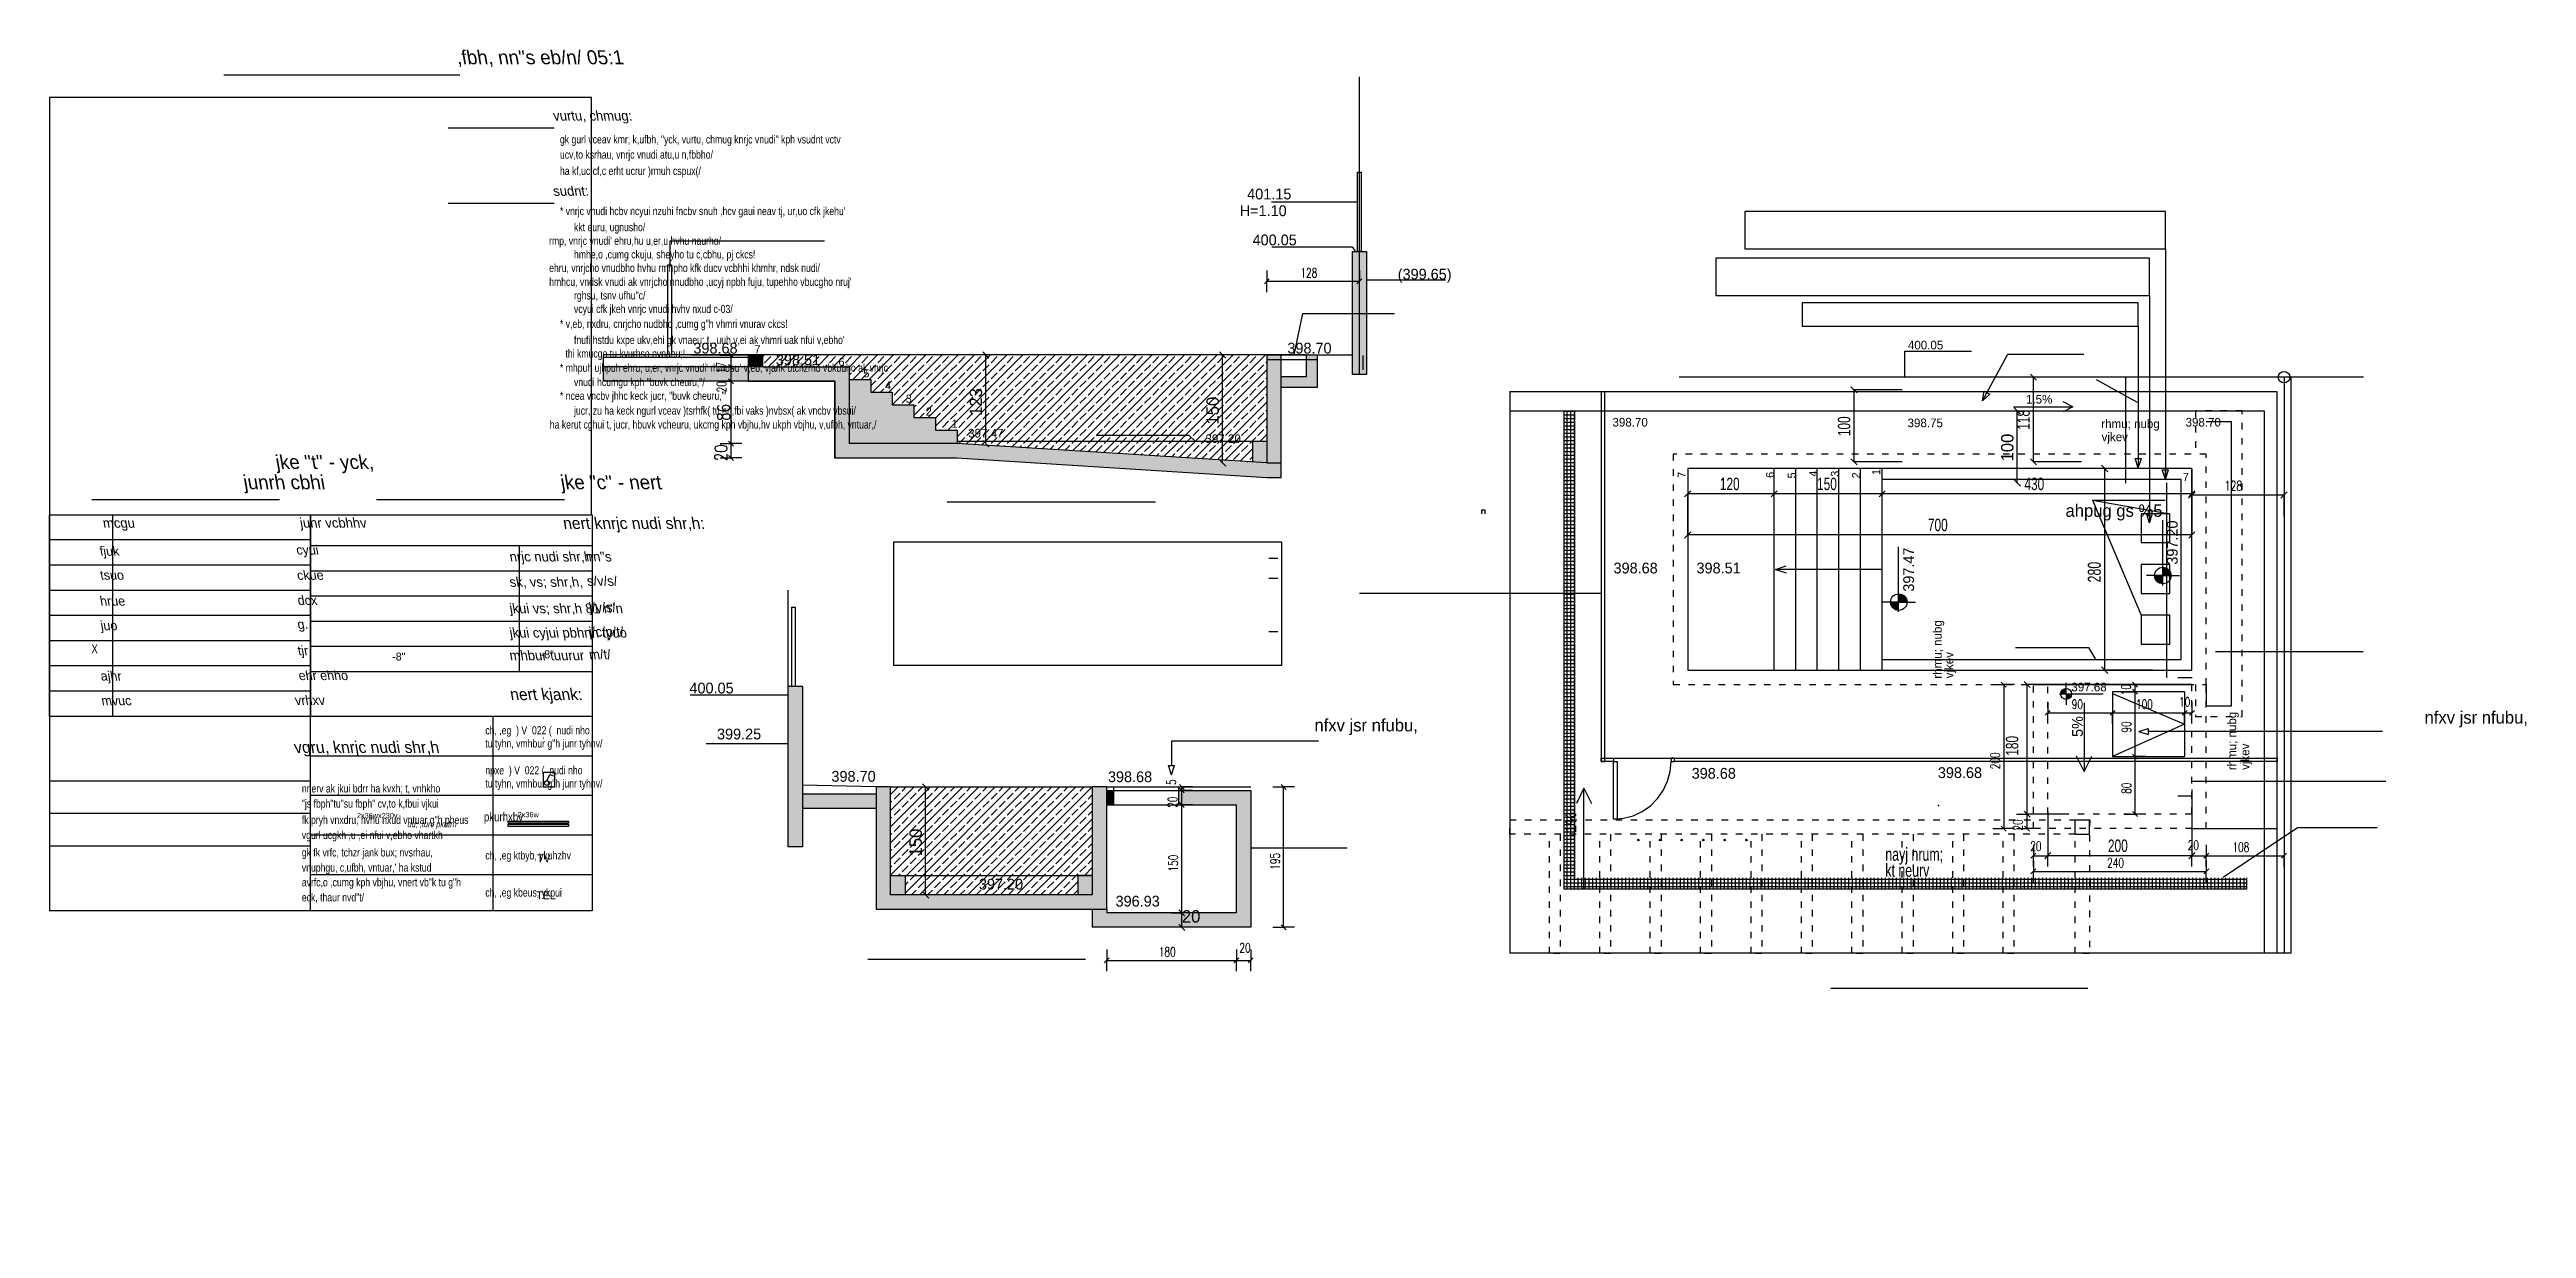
# Model space of a CAD drawing. Extents: x -17820 to -14381, y -71900 to -70262.
import ezdxf
from ezdxf.enums import TextEntityAlignment as Align

# ---------------------------------------------------------------- set-up
doc = ezdxf.new("R2010")
doc.units = 0
doc.header["$MEASUREMENT"] = 0
doc.linetypes.add('Dashed', pattern=[1, 0.3, -0.4, 0.3])
for name, color, linetype in [('1506', 8, 'Continuous'), ('@@ @@@@', 137, 'Continuous'), ('@@ @@@@@@', 93, 'Continuous'), ('@@@', 13, 'Continuous'), ('@@@@', 32, 'Continuous'), ('@@@@ @@@', 133, 'Continuous'), ('@@@@ @@@@', 133, 'Continuous'), ('@@@@@', 13, 'Continuous'), ('@@@@@1', 3, 'Continuous'), ('@@@@@2', 1, 'Continuous'), ('@@@@@3', 13, 'Continuous'), ('@@@@@4', 211, 'Continuous'), ('@@@@@@', 1, 'Continuous'), ('@@@@@@_1', 250, 'Continuous'), ('DIMEN', 253, 'Continuous'), ('LAYER380', 250, 'Continuous'), ('LAYOUT', 253, 'Continuous'), ('MEDIDA', 8, 'Continuous')]:
    doc.layers.add(name, color=color, linetype=linetype)
doc.styles.add('DCADTXTSTYLE1', font='MIRYL')
doc.styles.add('DCADTXTSTYLE10', font='ORON')
doc.styles.add('DCADTXTSTYLE11', font='HEBTXT')
doc.styles.add('DCADTXTSTYLE3', font='ROMAN')
doc.styles.add('DCADTXTSTYLE4', font='MIRY')
doc.styles.add('DCADTXTSTYLE5', font='HEBSTD')
doc.styles.add('DCADTXTSTYLE6', font='ATIR')
doc.styles.add('DCADTXTSTYLE8', font='ROMANS')
doc.dimstyles.new('DCADSTYLE1', dxfattribs={"dimtxt": 12.937824, "dimasz": 3.450086, "dimexe": 15.000375, "dimexo": 22.735753, "dimgap": 1.500038, "dimtad": 1, "dimdec": 4, "dimzin": 0, "dimdsep": 46, "dimtxsty": 'DCADTXTSTYLE8', "dimblk1": '_TICKMARKS_253', "dimblk2": '_TICKMARKS_253', "dimsah": 1, "dimcen": 0.09, "dimclrd": 253, "dimclre": 253, "dimclrt": 51, "dimadec": 0, "dimazin": 0, "dimtfac": 1, "dimtdec": 4, "dimtofl": 0, "dimtmove": 0, "dimatfit": 3, "dimfxl": 1, "dimtolj": 1, "dimtzin": 0, "dimarcsym": 0})
doc.dimstyles.new('DCADSTYLE10', dxfattribs={"dimtxt": 12.937824, "dimasz": 3.450086, "dimexe": 15.000375, "dimexo": 24.270707, "dimgap": 1.500038, "dimtad": 1, "dimdec": 4, "dimzin": 0, "dimdsep": 46, "dimtxsty": 'DCADTXTSTYLE8', "dimblk1": '_TICKMARKS_253', "dimblk2": '_TICKMARKS_253', "dimsah": 1, "dimcen": 0.09, "dimclrd": 253, "dimclre": 253, "dimclrt": 51, "dimadec": 0, "dimazin": 0, "dimtfac": 1, "dimtdec": 4, "dimtofl": 0, "dimtmove": 0, "dimatfit": 3, "dimfxl": 1, "dimtolj": 1, "dimtzin": 0, "dimarcsym": 0})
doc.dimstyles.new('DCADSTYLE11', dxfattribs={"dimtxt": 12.937824, "dimasz": 3.450086, "dimexe": 15.000375, "dimexo": 0.728543, "dimgap": 1.500038, "dimtad": 1, "dimdec": 4, "dimzin": 0, "dimdsep": 46, "dimtxsty": 'DCADTXTSTYLE8', "dimblk1": '_TICKMARKS_253', "dimblk2": '_TICKMARKS_253', "dimsah": 1, "dimcen": 0.09, "dimse1": 1, "dimclrd": 253, "dimclre": 253, "dimclrt": 51, "dimadec": 0, "dimazin": 0, "dimtfac": 1, "dimtdec": 4, "dimtofl": 0, "dimtmove": 0, "dimatfit": 3, "dimfxl": 1, "dimtolj": 1, "dimtzin": 0, "dimarcsym": 0})
doc.dimstyles.new('DCADSTYLE12', dxfattribs={"dimtxt": 12.937824, "dimasz": 3.450086, "dimexe": 15.000375, "dimexo": 14.270707, "dimgap": 1.500038, "dimtad": 1, "dimdec": 4, "dimzin": 0, "dimdsep": 46, "dimtxsty": 'DCADTXTSTYLE8', "dimblk1": '_TICKMARKS_253', "dimblk2": '_TICKMARKS_253', "dimsah": 1, "dimcen": 0.09, "dimse1": 1, "dimclrd": 253, "dimclre": 253, "dimclrt": 51, "dimadec": 0, "dimazin": 0, "dimtfac": 1, "dimtdec": 4, "dimtofl": 0, "dimtmove": 0, "dimatfit": 3, "dimfxl": 1, "dimtolj": 1, "dimtzin": 0, "dimarcsym": 0})
doc.dimstyles.new('DCADSTYLE13', dxfattribs={"dimtxt": 12.937824, "dimasz": 3.450086, "dimexe": 15.000375, "dimexo": 5.954915, "dimgap": 1.500038, "dimtad": 1, "dimdec": 4, "dimzin": 0, "dimdsep": 46, "dimtxsty": 'DCADTXTSTYLE8', "dimblk1": '_TICKMARKS_253', "dimblk2": '_TICKMARKS_253', "dimsah": 1, "dimcen": 0.09, "dimclrd": 253, "dimclre": 253, "dimclrt": 51, "dimadec": 0, "dimazin": 0, "dimtfac": 1, "dimtdec": 4, "dimtofl": 0, "dimtmove": 0, "dimatfit": 3, "dimfxl": 1, "dimtolj": 1, "dimtzin": 0, "dimarcsym": 0})
doc.dimstyles.new('DCADSTYLE14', dxfattribs={"dimtxt": 12.937824, "dimasz": 3.450086, "dimexe": 15.000375, "dimexo": 4.044345, "dimgap": 1.500038, "dimtad": 1, "dimdec": 4, "dimzin": 0, "dimdsep": 46, "dimtxsty": 'DCADTXTSTYLE8', "dimblk1": '_TICKMARKS_253', "dimblk2": '_TICKMARKS_253', "dimsah": 1, "dimcen": 0.09, "dimse1": 1, "dimclrd": 253, "dimclre": 253, "dimclrt": 51, "dimadec": 0, "dimazin": 0, "dimtfac": 1, "dimtdec": 4, "dimtofl": 0, "dimtmove": 0, "dimatfit": 3, "dimfxl": 1, "dimtolj": 1, "dimtzin": 0, "dimarcsym": 0})
doc.dimstyles.new('DCADSTYLE15', dxfattribs={"dimtxt": 12.937824, "dimasz": 3.450086, "dimexe": 15.000375, "dimexo": 15.954905, "dimgap": 1.500038, "dimtad": 1, "dimdec": 4, "dimzin": 0, "dimdsep": 46, "dimtxsty": 'DCADTXTSTYLE8', "dimblk1": '_TICKMARKS_253', "dimblk2": '_TICKMARKS_253', "dimsah": 1, "dimcen": 0.09, "dimse1": 1, "dimclrd": 253, "dimclre": 253, "dimclrt": 51, "dimadec": 0, "dimazin": 0, "dimtfac": 1, "dimtdec": 4, "dimtofl": 0, "dimtmove": 0, "dimatfit": 3, "dimfxl": 1, "dimtolj": 1, "dimtzin": 0, "dimarcsym": 0})
doc.dimstyles.new('DCADSTYLE16', dxfattribs={"dimtxt": 12.937824, "dimasz": 3.450086, "dimexe": 15.000375, "dimexo": 30.671921, "dimgap": 1.500038, "dimtad": 1, "dimdec": 4, "dimzin": 0, "dimdsep": 46, "dimtxsty": 'DCADTXTSTYLE8', "dimblk1": '_TICKMARKS_253', "dimblk2": '_TICKMARKS_253', "dimsah": 1, "dimcen": 0.09, "dimclrd": 253, "dimclre": 253, "dimclrt": 51, "dimadec": 0, "dimazin": 0, "dimtfac": 1, "dimtdec": 4, "dimtofl": 0, "dimtmove": 0, "dimatfit": 3, "dimfxl": 1, "dimtolj": 1, "dimtzin": 0, "dimarcsym": 0})
doc.dimstyles.new('DCADSTYLE17', dxfattribs={"dimtxt": 12.937824, "dimasz": 3.450086, "dimexe": 15.000375, "dimexo": 69.853326, "dimgap": 1.500038, "dimtad": 1, "dimdec": 4, "dimzin": 0, "dimdsep": 46, "dimtxsty": 'DCADTXTSTYLE8', "dimblk1": '_TICKMARKS_253', "dimblk2": '_TICKMARKS_253', "dimsah": 1, "dimcen": 0.09, "dimclrd": 253, "dimclre": 253, "dimclrt": 51, "dimadec": 0, "dimazin": 0, "dimtfac": 1, "dimtdec": 4, "dimtofl": 0, "dimtmove": 0, "dimatfit": 3, "dimfxl": 1, "dimtolj": 1, "dimtzin": 0, "dimarcsym": 0})
doc.dimstyles.new('DCADSTYLE18', dxfattribs={"dimtxt": 12.937824, "dimasz": 3.450086, "dimexe": 15.000375, "dimexo": 51.057269, "dimgap": 1.500038, "dimtad": 1, "dimdec": 4, "dimzin": 0, "dimdsep": 46, "dimtxsty": 'DCADTXTSTYLE8', "dimblk1": '_TICKMARKS_253', "dimblk2": '_TICKMARKS_253', "dimsah": 1, "dimcen": 0.09, "dimse1": 1, "dimclrd": 253, "dimclre": 253, "dimclrt": 51, "dimadec": 0, "dimazin": 0, "dimtfac": 1, "dimtdec": 4, "dimtofl": 0, "dimtmove": 0, "dimatfit": 3, "dimfxl": 1, "dimtolj": 1, "dimtzin": 0, "dimarcsym": 0})
doc.dimstyles.new('DCADSTYLE19', dxfattribs={"dimtxt": 12.937824, "dimasz": 3.450086, "dimexe": 15.000375, "dimexo": 94.547346, "dimgap": 1.500038, "dimtad": 1, "dimdec": 4, "dimzin": 0, "dimdsep": 46, "dimtxsty": 'DCADTXTSTYLE8', "dimblk1": '_TICKMARKS_253', "dimblk2": '_TICKMARKS_253', "dimsah": 1, "dimcen": 0.09, "dimclrd": 253, "dimclre": 253, "dimclrt": 51, "dimadec": 0, "dimazin": 0, "dimtfac": 1, "dimtdec": 4, "dimtofl": 0, "dimtmove": 0, "dimatfit": 3, "dimfxl": 1, "dimtolj": 1, "dimtzin": 0, "dimarcsym": 0})
doc.dimstyles.new('DCADSTYLE2', dxfattribs={"dimtxt": 12.937824, "dimasz": 3.450086, "dimexe": 15.000375, "dimexo": 42.735747, "dimgap": 1.500038, "dimtad": 1, "dimdec": 4, "dimzin": 0, "dimdsep": 46, "dimtxsty": 'DCADTXTSTYLE8', "dimblk1": '_TICKMARKS_253', "dimblk2": '_TICKMARKS_253', "dimsah": 1, "dimcen": 0.09, "dimclrd": 253, "dimclre": 253, "dimclrt": 51, "dimadec": 0, "dimazin": 0, "dimtfac": 1, "dimtdec": 4, "dimtofl": 0, "dimtmove": 0, "dimatfit": 3, "dimfxl": 1, "dimtolj": 1, "dimtzin": 0, "dimarcsym": 0})
doc.dimstyles.new('DCADSTYLE20', dxfattribs={"dimtxt": 12.937824, "dimasz": 3.450086, "dimexe": 15.000375, "dimexo": 29.135161, "dimgap": 1.500038, "dimtad": 1, "dimdec": 4, "dimzin": 0, "dimdsep": 46, "dimtxsty": 'DCADTXTSTYLE8', "dimblk1": '_TICKMARKS_253', "dimblk2": '_TICKMARKS_253', "dimsah": 1, "dimcen": 0.09, "dimclrd": 253, "dimclre": 253, "dimclrt": 51, "dimadec": 0, "dimazin": 0, "dimtfac": 1, "dimtdec": 4, "dimtofl": 0, "dimtmove": 0, "dimatfit": 3, "dimfxl": 1, "dimtolj": 1, "dimtzin": 0, "dimarcsym": 0})
doc.dimstyles.new('DCADSTYLE21', dxfattribs={"dimtxt": 12.937824, "dimasz": 3.450086, "dimexe": 15.000375, "dimexo": 29.135161, "dimgap": 1.500038, "dimtad": 1, "dimdec": 4, "dimzin": 0, "dimdsep": 46, "dimtxsty": 'DCADTXTSTYLE8', "dimblk1": '_TICKMARKS_253', "dimblk2": '_TICKMARKS_253', "dimsah": 1, "dimcen": 0.09, "dimse1": 1, "dimclrd": 253, "dimclre": 253, "dimclrt": 51, "dimadec": 0, "dimazin": 0, "dimtfac": 1, "dimtdec": 4, "dimtofl": 0, "dimtmove": 0, "dimatfit": 3, "dimfxl": 1, "dimtolj": 1, "dimtzin": 0, "dimarcsym": 0})
doc.dimstyles.new('DCADSTYLE22', dxfattribs={"dimtxt": 13.5, "dimasz": 4.5, "dimexe": 30, "dimexo": -28.468082, "dimgap": 2, "dimtad": 1, "dimdec": 4, "dimzin": 0, "dimdsep": 46, "dimtxsty": 'DCADTXTSTYLE8', "dimblk1": '_TICKMARKS_3', "dimblk2": '_TICKMARKS_3', "dimsah": 1, "dimcen": 0.09, "dimclrd": 250, "dimclre": 250, "dimclrt": 250, "dimadec": 0, "dimazin": 0, "dimtfac": 1, "dimtdec": 4, "dimtofl": 0, "dimtmove": 0, "dimatfit": 3, "dimfxl": 1, "dimtolj": 1, "dimtzin": 0, "dimarcsym": 0})
doc.dimstyles.new('DCADSTYLE23', dxfattribs={"dimtxt": 0.25, "dimasz": 0.0625, "dimexe": 0.1, "dimexo": 0.2, "dimgap": 0.1, "dimtad": 1, "dimdec": 4, "dimzin": 0, "dimdsep": 46, "dimtxsty": 'DCADTXTSTYLE11', "dimblk1": '_TICKMARKS_3', "dimblk2": '_TICKMARKS_3', "dimsah": 1, "dimcen": 0.09, "dimdle": 0.1, "dimse1": 1, "dimse2": 1, "dimclrd": 250, "dimclre": 250, "dimclrt": 51, "dimadec": 0, "dimazin": 0, "dimtfac": 1, "dimtdec": 4, "dimtofl": 0, "dimtmove": 0, "dimatfit": 3, "dimfxl": 1, "dimtolj": 1, "dimtzin": 0, "dimarcsym": 0})
doc.dimstyles.new('DCADSTYLE24', dxfattribs={"dimtxt": 17.250432, "dimasz": 4.312608, "dimexe": 0.1, "dimexo": 0.2, "dimgap": 0.1, "dimtad": 1, "dimdec": 4, "dimzin": 0, "dimdsep": 46, "dimtxsty": 'DCADTXTSTYLE11', "dimblk1": '_TICKMARKS_3', "dimblk2": '_TICKMARKS_3', "dimsah": 1, "dimcen": 0.09, "dimdle": 0.1, "dimse1": 1, "dimse2": 1, "dimclrd": 250, "dimclre": 250, "dimclrt": 51, "dimadec": 0, "dimazin": 0, "dimtfac": 1, "dimtdec": 4, "dimtofl": 0, "dimtmove": 0, "dimatfit": 3, "dimfxl": 1, "dimtolj": 1, "dimtzin": 0, "dimarcsym": 0})
doc.dimstyles.new('DCADSTYLE25', dxfattribs={"dimtxt": 18, "dimasz": 4.5, "dimexe": 0.1, "dimexo": 0.2, "dimgap": 0.1, "dimtad": 1, "dimdec": 4, "dimzin": 0, "dimdsep": 46, "dimtxsty": 'DCADTXTSTYLE11', "dimblk1": '_TICKMARKS_3', "dimblk2": '_TICKMARKS_3', "dimsah": 1, "dimcen": 0.09, "dimdle": 0.1, "dimclrd": 250, "dimclre": 250, "dimclrt": 51, "dimadec": 0, "dimazin": 0, "dimtfac": 1, "dimtdec": 4, "dimtofl": 0, "dimtmove": 0, "dimatfit": 3, "dimfxl": 1, "dimtolj": 1, "dimtzin": 0, "dimarcsym": 0})
doc.dimstyles.new('DCADSTYLE26', dxfattribs={"dimtxt": 17.250432, "dimasz": 4.312608, "dimexe": 0.1, "dimexo": 0.2, "dimgap": 0.1, "dimtad": 1, "dimdec": 4, "dimzin": 0, "dimdsep": 46, "dimtxsty": 'DCADTXTSTYLE11', "dimblk1": '_TICKMARKS_3', "dimblk2": '_TICKMARKS_3', "dimsah": 1, "dimcen": 0.09, "dimdle": 0.1, "dimclrd": 250, "dimclre": 250, "dimclrt": 51, "dimadec": 0, "dimazin": 0, "dimtfac": 1, "dimtdec": 4, "dimtofl": 0, "dimtmove": 0, "dimatfit": 3, "dimfxl": 1, "dimtolj": 1, "dimtzin": 0, "dimarcsym": 0})
doc.dimstyles.new('DCADSTYLE3', dxfattribs={"dimtxt": 12.937824, "dimasz": 3.450086, "dimexe": 15.000375, "dimexo": -15.000375, "dimgap": 1.500038, "dimtad": 1, "dimdec": 4, "dimzin": 0, "dimdsep": 46, "dimtxsty": 'DCADTXTSTYLE8', "dimblk1": '_TICKMARKS_253', "dimblk2": '_TICKMARKS_253', "dimsah": 1, "dimcen": 0.09, "dimclrd": 253, "dimclre": 253, "dimclrt": 51, "dimadec": 0, "dimazin": 0, "dimtfac": 1, "dimtdec": 4, "dimtofl": 0, "dimtmove": 0, "dimatfit": 3, "dimfxl": 1, "dimtolj": 1, "dimtzin": 0, "dimarcsym": 0})
doc.dimstyles.new('DCADSTYLE4', dxfattribs={"dimtxt": 12.937824, "dimasz": 3.450086, "dimexe": 15.000375, "dimexo": 44.516417, "dimgap": 1.500038, "dimtad": 1, "dimdec": 4, "dimzin": 0, "dimdsep": 46, "dimtxsty": 'DCADTXTSTYLE8', "dimblk1": '_TICKMARKS_253', "dimblk2": '_TICKMARKS_253', "dimsah": 1, "dimcen": 0.09, "dimclrd": 253, "dimclre": 253, "dimclrt": 51, "dimadec": 0, "dimazin": 0, "dimtfac": 1, "dimtdec": 4, "dimtofl": 0, "dimtmove": 0, "dimatfit": 3, "dimfxl": 1, "dimtolj": 1, "dimtzin": 0, "dimarcsym": 0})
doc.dimstyles.new('DCADSTYLE5', dxfattribs={"dimtxt": 12.937824, "dimasz": 3.450086, "dimexe": 15.000375, "dimexo": -6.367897, "dimgap": 1.500038, "dimtad": 1, "dimdec": 4, "dimzin": 0, "dimdsep": 46, "dimtxsty": 'DCADTXTSTYLE8', "dimblk1": '_TICKMARKS_253', "dimblk2": '_TICKMARKS_253', "dimsah": 1, "dimcen": 0.09, "dimclrd": 253, "dimclre": 253, "dimclrt": 51, "dimadec": 0, "dimazin": 0, "dimtfac": 1, "dimtdec": 4, "dimtofl": 0, "dimtmove": 0, "dimatfit": 3, "dimfxl": 1, "dimtolj": 1, "dimtzin": 0, "dimarcsym": 0})
doc.dimstyles.new('DCADSTYLE6', dxfattribs={"dimtxt": 12.937824, "dimasz": 3.450086, "dimexe": 15.000375, "dimexo": 26.181334, "dimgap": 1.500038, "dimtad": 1, "dimdec": 4, "dimzin": 0, "dimdsep": 46, "dimtxsty": 'DCADTXTSTYLE8', "dimblk1": '_TICKMARKS_253', "dimblk2": '_TICKMARKS_253', "dimsah": 1, "dimcen": 0.09, "dimclrd": 253, "dimclre": 253, "dimclrt": 51, "dimadec": 0, "dimazin": 0, "dimtfac": 1, "dimtdec": 4, "dimtofl": 0, "dimtmove": 0, "dimatfit": 3, "dimfxl": 1, "dimtolj": 1, "dimtzin": 0, "dimarcsym": 0})
doc.dimstyles.new('DCADSTYLE7', dxfattribs={"dimtxt": 12.937824, "dimasz": 3.450086, "dimexe": 15.000375, "dimexo": 60.685362, "dimgap": 1.500038, "dimtad": 1, "dimdec": 4, "dimzin": 0, "dimdsep": 46, "dimtxsty": 'DCADTXTSTYLE8', "dimblk1": '_TICKMARKS_253', "dimblk2": '_TICKMARKS_253', "dimsah": 1, "dimcen": 0.09, "dimclrd": 253, "dimclre": 253, "dimclrt": 51, "dimadec": 0, "dimazin": 0, "dimtfac": 1, "dimtdec": 4, "dimtofl": 0, "dimtmove": 0, "dimatfit": 3, "dimfxl": 1, "dimtolj": 1, "dimtzin": 0, "dimarcsym": 0})
doc.dimstyles.new('DCADSTYLE8', dxfattribs={"dimtxt": 12.937824, "dimasz": 3.450086, "dimexe": 15.000375, "dimexo": 60.685362, "dimgap": 1.500038, "dimtad": 1, "dimdec": 4, "dimzin": 0, "dimdsep": 46, "dimtxsty": 'DCADTXTSTYLE8', "dimblk1": '_TICKMARKS_253', "dimblk2": '_TICKMARKS_253', "dimsah": 1, "dimcen": 0.09, "dimse1": 1, "dimclrd": 253, "dimclre": 253, "dimclrt": 51, "dimadec": 0, "dimazin": 0, "dimtfac": 1, "dimtdec": 4, "dimtofl": 0, "dimtmove": 0, "dimatfit": 3, "dimfxl": 1, "dimtolj": 1, "dimtzin": 0, "dimarcsym": 0})
doc.dimstyles.new('DCADSTYLE9', dxfattribs={"dimtxt": 12.937824, "dimasz": 3.450086, "dimexe": 15.000375, "dimexo": 80.685363, "dimgap": 1.500038, "dimtad": 1, "dimdec": 4, "dimzin": 0, "dimdsep": 46, "dimtxsty": 'DCADTXTSTYLE8', "dimblk1": '_TICKMARKS_253', "dimblk2": '_TICKMARKS_253', "dimsah": 1, "dimcen": 0.09, "dimse1": 1, "dimclrd": 253, "dimclre": 253, "dimclrt": 51, "dimadec": 0, "dimazin": 0, "dimtfac": 1, "dimtdec": 4, "dimtofl": 0, "dimtmove": 0, "dimatfit": 3, "dimfxl": 1, "dimtolj": 1, "dimtzin": 0, "dimarcsym": 0})
pattern_1 = [(45, (0, 0), (-11.22532, 11.22532), []), (45, (-11.225, 0), (-11.22532, 11.22532), [11.90625, -3.96875])]

msp = doc.modelspace()

# ---------------------------------------------------------------- texts
at = {"layer": '@@@@', "color": 32, "linetype": 'Continuous', "style": 'DCADTXTSTYLE1'}
for s, p in [('rhmu; nubg', (-14970.82192, -70787.89736, 131072.601)), ('vjkev', (-14970.40035, -70806.11316, 131072.601))]:
    msp.add_text(s, height=12, dxfattribs=at).set_placement(p)
for s, p in [('rhmu; nubg', (-15192.46224, -71135.92743, 131072.601)), ('vjkev', (-15176.29664, -71135.50585, 131072.601)), ('rhmu; nubg', (-14783.56867, -71263.07936, 131072.601)), ('vjkev', (-14765.33614, -71262.65778, 131072.601))]:
    msp.add_text(s, height=12, rotation=90, dxfattribs=at).set_placement(p)
at = {"layer": '@@@@', "color": 3, "linetype": 'Continuous', "style": 'DCADTXTSTYLE1', "width": 0.714286}
for s, p in [('nayj nrum;', (-15270.74258, -71388.88495, 72659.59589)), ('kt neurv', (-15270.74258, -71411.12642, 72659.59589))]:
    msp.add_text(s, height=18, dxfattribs=at).set_placement(p)
at = {"layer": '@@@@ @@@@', "color": 51, "linetype": 'Continuous', "style": 'DCADTXTSTYLE11'}
for s, p in [('401.15', (-16095.43171, -70470.26761, 116837.27053)), ('H=1.10', (-16101.95352, -70493.50234, 133053.08944)), ('400.05', (-16087.90051, -70534.01876, 116837.27053)), ('(399.65)', (-15873.00716, -70581.63244, 116837.27053))]:
    msp.add_text(s, height=15, dxfattribs=at).set_placement(p, align=Align.RIGHT)
for s, height, p in [('398.68', 15, (-16925.69571, -70684.37046, 116837.27053)), ('398.70', 15, (-16100.92277, -70684.32774, 116837.27053)), ('400.05', 12, (-15239.36459, -70678.6054, 116837.27053)), ('398.51', 15, (-16811.2494, -70700.50048, 116837.27053)), ('1.5%', 12, (-15075.35892, -70753.8322, 116837.27053)), ('398.70', 12, (-15649.59986, -70785.76866, 116837.27053)), ('398.75', 12, (-15239.8784, -70786.67198, 116837.27053)), ('398.70', 12, (-14853.8308, -70785.76866, 116837.27053)), ('397.47', 12, (-16544.14813, -70800.95643, 116837.27053)), ('397.20', 12, (-16214.69803, -70808.66846, 116837.27053)), ('398.68', 15, (-15648.09513, -70989.7947, 116837.27053)), ('398.51', 15, (-15532.88073, -70989.7947, 116837.27053)), ('400.05', 15, (-16931.16365, -71156.50869, 116837.27053)), ('397.68', 12, (-15012.45388, -71153.57857, 116837.27053)), ('399.25', 15, (-16892.93938, -71220.36373, 116837.27053)), ('398.68', 15, (-15539.60157, -71274.95034, 116837.27053)), ('398.68', 15, (-15197.79885, -71273.99022, 116837.27053)), ('398.70', 15, (-16734.00827, -71279.14019, 116837.27053)), ('398.68', 15, (-16350.08324, -71279.69949, 116837.27053)), ('397.20', 15, (-16529.2437, -71428.8942, 116837.27053)), ('396.93', 15, (-16339.52192, -71452.52109, 116837.27053))]:
    msp.add_text(s, height=height, dxfattribs=at).set_placement(p)
for s, p in [('397.20', (-14864.84148, -70977.61217, 116837.27053)), ('397.47', (-15230.82412, -71015.12352, 116837.27053)), ('5%', (-14996.5069, -71216.94276, 116837.27053)), ('1%', (-15699.85093, -71350.28703, 116837.27053))]:
    msp.add_text(s, height=15, rotation=90, dxfattribs=at).set_placement(p)
at = {"layer": 'DIMEN', "color": 51, "linetype": 'Continuous', "ltscale": 47.625}
for s, style, p in [('7', 'DCADTXTSTYLE10', (-16840.85951, -70672.82604, 116837.27053)), ('6', 'DCADTXTSTYLE10', (-16724.23884, -70690.20756, 116837.27053)), ('5', 'DCADTXTSTYLE10', (-16689.64817, -70706.25478, 116837.27053)), ('4', 'DCADTXTSTYLE10', (-16659.73206, -70722.94947, 116837.27053)), ('3', 'DCADTXTSTYLE10', (-16630.88151, -70741.45579, 116837.27053)), ('2', 'DCADTXTSTYLE10', (-16603.10069, -70759.39016, 116837.27053)), ('1', 'DCADTXTSTYLE1', (-16567.18705, -70776.24567, 116837.27053)), ('7', 'DCADTXTSTYLE10', (-14857.63256, -70850.20851, 116837.27053))]:
    msp.add_text(s, height=11.25028, dxfattribs=dict(at, style=style)).set_placement(p, align=Align.TOP_LEFT)
for s, style, p in [('1', 'DCADTXTSTYLE1', (-15289.0645, -70853.17459, 116837.27053)), ('7', 'DCADTXTSTYLE10', (-15559.03343, -70857.00511, 116837.27053)), ('6', 'DCADTXTSTYLE10', (-15436.37344, -70857.00511, 116837.27053)), ('5', 'DCADTXTSTYLE10', (-15406.37344, -70857.8074, 116837.27053)), ('4', 'DCADTXTSTYLE10', (-15376.37344, -70855.38301, 116837.27053)), ('3', 'DCADTXTSTYLE10', (-15346.37344, -70855.54692, 116837.27053)), ('2', 'DCADTXTSTYLE10', (-15316.85352, -70857.8074, 116837.27053))]:
    msp.add_text(s, height=11.25028, rotation=90, dxfattribs=dict(at, style=style)).set_placement(p, align=Align.TOP_LEFT)
at = {"layer": 'LAYER380', "color": 253, "linetype": 'Continuous', "ltscale": 35, "style": 'DCADTXTSTYLE11', "flags": 8}
msp.add_attdef('', text='', height=70, dxfattribs=at).set_placement((-15236.05842, -71335.17297, 118932.57053), align=Align.TOP_CENTER)
msp.add_attdef('', (-15179.12672, -71342.52358, 118932.57053), '', height=56, dxfattribs=at)
at = {"layer": 'LAYOUT', "color": 253, "linetype": 'Continuous', "ltscale": 30.48, "style": 'DCADTXTSTYLE5'}
for s, p in [('ahpug gs %5', (-15020.50234, -70916.30405)), ('nfxv jsr nfubu,', (-16063.37055, -71214.36161)), ('nfxv jsr nfubu,', (-14522.02916, -71203.59308))]:
    msp.add_text(s, height=17.2504317, dxfattribs=at).set_placement(p, align=Align.BOTTOM_LEFT)

# ---------------------------------------------------------------- blocks, each defined once
blk = doc.blocks.new('_TICKMARKS_253')
at = {"color": 253, "linetype": 'Continuous'}
blk.add_line((-1, -1), (1, 1), dxfattribs=at)
blk = doc.blocks.new('*D67')
at = {"color": 253, "linetype": 'Continuous', "ltscale": 30.48, "transparency": 16777216}
for p, q in [((-15065.1, -71366.9), (-15065.1, -71381.9)), ((-15065.1, -71381.9), (-15045.1, -71381.9)), ((-15065.1, -71396.9), (-15065.1, -71381.9)), ((-15045.1, -71366.9), (-15045.1, -71381.9)), ((-15045.1, -71396.9), (-15045.1, -71381.9))]:
    blk.add_line(p, q, dxfattribs=at)
at = {"layer": 'DEFPOINTS', "color": 253, "linetype": 'Continuous', "ltscale": 30.48, "transparency": 16777216}
for p in [(-15045.1, -71324.1), (-15065.1, -71344.1), (-15065.1, -71381.9)]:
    blk.add_point(p, dxfattribs=at)
at = {"color": 253, "linetype": 'Continuous', "ltscale": 30.48, "transparency": 16777216, "xscale": 3.450086385638809, "yscale": 3.450086385638809, "zscale": 3.450086385638809, "rotation": 180}
blk.add_blockref('_TICKMARKS_253', (-15065.1, -71381.9), dxfattribs=at)
at = {"color": 253, "linetype": 'Continuous', "ltscale": 30.48, "transparency": 16777216, "xscale": 3.450086385638809, "yscale": 3.450086385638809, "zscale": 3.450086385638809}
blk.add_blockref('_TICKMARKS_253', (-15045.1, -71381.9), dxfattribs=at)
at = {"color": 51, "linetype": 'Continuous', "ltscale": 30.48, "transparency": 16777216, "style": 'DCADTXTSTYLE8', "width": 0.703571}
blk.add_text('20', height=12.94, dxfattribs=at).set_placement((-15069.5, -71379), align=Align.BOTTOM_LEFT)
blk = doc.blocks.new('*D68')
at = {"color": 253, "linetype": 'Continuous', "ltscale": 30.48, "transparency": 16777216}
for p, q in [((-14845.1, -71366.9), (-14845.1, -71381.9)), ((-14845.1, -71381.9), (-14825.1, -71381.9)), ((-14845.1, -71396.9), (-14845.1, -71381.9)), ((-14825.1, -71366.9), (-14825.1, -71381.9)), ((-14825.1, -71396.9), (-14825.1, -71381.9))]:
    blk.add_line(p, q, dxfattribs=at)
at = {"layer": 'DEFPOINTS', "color": 253, "linetype": 'Continuous', "ltscale": 30.48, "transparency": 16777216}
for p in [(-14845.1, -71324.1), (-14825.1, -71344.1), (-14845.1, -71381.9)]:
    blk.add_point(p, dxfattribs=at)
at = {"color": 253, "linetype": 'Continuous', "ltscale": 30.48, "transparency": 16777216, "xscale": 3.450086385638809, "yscale": 3.450086385638809, "zscale": 3.450086385638809, "rotation": 180}
blk.add_blockref('_TICKMARKS_253', (-14845.1, -71381.9), dxfattribs=at)
at = {"color": 253, "linetype": 'Continuous', "ltscale": 30.48, "transparency": 16777216, "xscale": 3.450086385638809, "yscale": 3.450086385638809, "zscale": 3.450086385638809}
blk.add_blockref('_TICKMARKS_253', (-14825.1, -71381.9), dxfattribs=at)
at = {"color": 51, "linetype": 'Continuous', "ltscale": 30.48, "transparency": 16777216, "style": 'DCADTXTSTYLE8', "width": 0.703571}
blk.add_text('20', height=12.94, dxfattribs=at).set_placement((-14850.8, -71377.6), align=Align.BOTTOM_LEFT)
blk = doc.blocks.new('*D69')
at = {"color": 253, "linetype": 'Continuous', "ltscale": 30.48, "transparency": 16777216}
for p, q in [((-14825.1, -71366.9), (-14825.1, -71381.9)), ((-14825.1, -71381.9), (-14717.1, -71381.9)), ((-14825.1, -71396.9), (-14825.1, -71381.9)), ((-14717.1, -71366.9), (-14717.1, -71381.9)), ((-14717.1, -71396.9), (-14717.1, -71381.9))]:
    blk.add_line(p, q, dxfattribs=at)
at = {"layer": 'DEFPOINTS', "color": 253, "linetype": 'Continuous', "ltscale": 30.48, "transparency": 16777216}
for p in [(-14825.1, -71381.9), (-14825.1, -71381.9), (-14717.1, -71517.2)]:
    blk.add_point(p, dxfattribs=at)
at = {"color": 253, "linetype": 'Continuous', "ltscale": 30.48, "transparency": 16777216, "xscale": 3.450086385638809, "yscale": 3.450086385638809, "zscale": 3.450086385638809, "rotation": 180}
blk.add_blockref('_TICKMARKS_253', (-14825.1, -71381.9), dxfattribs=at)
at = {"color": 253, "linetype": 'Continuous', "ltscale": 30.48, "transparency": 16777216, "xscale": 3.450086385638809, "yscale": 3.450086385638809, "zscale": 3.450086385638809}
blk.add_blockref('_TICKMARKS_253', (-14717.1, -71381.9), dxfattribs=at)
at = {"color": 51, "linetype": 'Continuous', "ltscale": 30.48, "transparency": 16777216, "style": 'DCADTXTSTYLE8', "width": 0.703571}
blk.add_text('108', height=12.94, dxfattribs=at).set_placement((-14788.7, -71380.4), align=Align.BOTTOM_LEFT)
blk = doc.blocks.new('*D70')
at = {"color": 253, "linetype": 'Continuous', "ltscale": 30.48, "transparency": 16777216}
for p, q in [((-15065.1, -71388.6), (-15065.1, -71403.6)), ((-14825.1, -71388.6), (-14825.1, -71403.6)), ((-15065.1, -71403.6), (-14825.1, -71403.6)), ((-15065.1, -71418.6), (-15065.1, -71403.6)), ((-14825.1, -71418.6), (-14825.1, -71403.6))]:
    blk.add_line(p, q, dxfattribs=at)
at = {"layer": 'DEFPOINTS', "color": 253, "linetype": 'Continuous', "ltscale": 30.48, "transparency": 16777216}
for p in [(-15065.1, -71344.1), (-14825.1, -71344.1), (-15065.1, -71403.6)]:
    blk.add_point(p, dxfattribs=at)
at = {"color": 253, "linetype": 'Continuous', "ltscale": 30.48, "transparency": 16777216, "xscale": 3.450086385638809, "yscale": 3.450086385638809, "zscale": 3.450086385638809, "rotation": 180}
blk.add_blockref('_TICKMARKS_253', (-15065.1, -71403.6), dxfattribs=at)
at = {"color": 253, "linetype": 'Continuous', "ltscale": 30.48, "transparency": 16777216, "xscale": 3.450086385638809, "yscale": 3.450086385638809, "zscale": 3.450086385638809}
blk.add_blockref('_TICKMARKS_253', (-14825.1, -71403.6), dxfattribs=at)
at = {"color": 51, "linetype": 'Continuous', "ltscale": 30.48, "transparency": 16777216, "style": 'DCADTXTSTYLE8', "width": 0.703571}
blk.add_text('240', height=12.94, dxfattribs=at).set_placement((-14962.7, -71402.1), align=Align.BOTTOM_LEFT)
blk = doc.blocks.new('*D71')
at = {"color": 253, "linetype": 'Continuous', "ltscale": 30.48, "transparency": 16777216}
for p, q in [((-15088.8, -71324.1), (-15073.8, -71324.1)), ((-15073.8, -71344.1), (-15073.8, -71324.1)), ((-15058.8, -71324.1), (-15073.8, -71324.1)), ((-15088.8, -71344.1), (-15073.8, -71344.1)), ((-15058.8, -71344.1), (-15073.8, -71344.1))]:
    blk.add_line(p, q, dxfattribs=at)
at = {"layer": 'DEFPOINTS', "color": 253, "linetype": 'Continuous', "ltscale": 30.48, "transparency": 16777216}
for p in [(-15045.1, -71324.1), (-15073.8, -71344.1), (-15065.1, -71344.1)]:
    blk.add_point(p, dxfattribs=at)
at = {"color": 253, "linetype": 'Continuous', "ltscale": 30.48, "transparency": 16777216, "xscale": 3.450086385638809, "yscale": 3.450086385638809, "zscale": 3.450086385638809}
for p, rotation in [((-15073.8, -71324.1), 90), ((-15073.8, -71344.1), 270)]:
    blk.add_blockref('_TICKMARKS_253', p, dxfattribs=dict(at, rotation=rotation))
at = {"color": 51, "linetype": 'Continuous', "ltscale": 30.48, "transparency": 16777216, "style": 'DCADTXTSTYLE8', "width": 0.703571}
blk.add_text('20', height=12.94, rotation=90, dxfattribs=at).set_placement((-15076.4, -71347), align=Align.BOTTOM_LEFT)
blk = doc.blocks.new('*D72')
at = {"color": 253, "linetype": 'Continuous', "ltscale": 30.48, "transparency": 16777216}
for p, q in [((-15121.3, -71144.1), (-15106.3, -71144.1)), ((-15106.3, -71144.1), (-15106.3, -71344.1)), ((-15091.3, -71144.1), (-15106.3, -71144.1)), ((-15121.3, -71344.1), (-15106.3, -71344.1)), ((-15091.3, -71344.1), (-15106.3, -71344.1))]:
    blk.add_line(p, q, dxfattribs=at)
at = {"layer": 'DEFPOINTS', "color": 253, "linetype": 'Continuous', "ltscale": 30.48, "transparency": 16777216}
for p in [(-15106.3, -71144.1), (-15065.1, -71144.1), (-15065.1, -71344.1)]:
    blk.add_point(p, dxfattribs=at)
at = {"color": 253, "linetype": 'Continuous', "ltscale": 30.48, "transparency": 16777216, "xscale": 3.450086385638809, "yscale": 3.450086385638809, "zscale": 3.450086385638809}
for p, rotation in [((-15106.3, -71144.1), 90), ((-15106.3, -71344.1), 270)]:
    blk.add_blockref('_TICKMARKS_253', p, dxfattribs=dict(at, rotation=rotation))
at = {"color": 51, "linetype": 'Continuous', "ltscale": 30.48, "transparency": 16777216, "style": 'DCADTXTSTYLE8', "width": 0.703571}
blk.add_text('200', height=12.94, rotation=450, dxfattribs=at).set_placement((-15107.8, -71261.7), align=Align.BOTTOM_LEFT)
blk = doc.blocks.new('*D73')
at = {"color": 253, "linetype": 'Continuous', "ltscale": 30.48, "transparency": 16777216}
for p, q in [((-16262.5, -71311.3), (-16247.5, -71311.3)), ((-16247.5, -71461.3), (-16247.5, -71311.3)), ((-16232.5, -71311.3), (-16247.5, -71311.3)), ((-16262.5, -71461.3), (-16247.5, -71461.3)), ((-16232.5, -71461.3), (-16247.5, -71461.3))]:
    blk.add_line(p, q, dxfattribs=at)
at = {"layer": 'DEFPOINTS', "color": 253, "linetype": 'Continuous', "ltscale": 30.48, "transparency": 16777216}
for p in [(-16171.8, -71311.3), (-16247.5, -71461.3), (-16171.8, -71461.3)]:
    blk.add_point(p, dxfattribs=at)
at = {"color": 253, "linetype": 'Continuous', "ltscale": 30.48, "transparency": 16777216, "xscale": 3.450086385638809, "yscale": 3.450086385638809, "zscale": 3.450086385638809}
for p, rotation in [((-16247.5, -71311.3), 90), ((-16247.5, -71461.3), 270)]:
    blk.add_blockref('_TICKMARKS_253', p, dxfattribs=dict(at, rotation=rotation))
at = {"color": 51, "linetype": 'Continuous', "ltscale": 30.48, "transparency": 16777216, "style": 'DCADTXTSTYLE8', "width": 0.703571}
blk.add_text('150', height=12.94, rotation=90, dxfattribs=at).set_placement((-16249, -71403.9), align=Align.BOTTOM_LEFT)
blk = doc.blocks.new('*D74')
at = {"color": 253, "linetype": 'Continuous', "ltscale": 30.48, "transparency": 16777216}
for p in [(-16262.5, -71291.3), (-16247.5, -71311.3), (-16232.5, -71291.3)]:
    blk.add_line(p, (-16247.5, -71291.3), dxfattribs=at)
at = {"layer": 'DEFPOINTS', "color": 253, "linetype": 'Continuous', "ltscale": 30.48, "transparency": 16777216}
for p in [(-16151.8, -71291.3), (-16247.5, -71311.3), (-16171.8, -71311.3)]:
    blk.add_point(p, dxfattribs=at)
at = {"color": 253, "linetype": 'Continuous', "ltscale": 30.48, "transparency": 16777216, "xscale": 3.450086385638809, "yscale": 3.450086385638809, "zscale": 3.450086385638809}
for p, rotation in [((-16247.5, -71291.3), 90), ((-16247.5, -71311.3), 270)]:
    blk.add_blockref('_TICKMARKS_253', p, dxfattribs=dict(at, rotation=rotation))
at = {"color": 51, "linetype": 'Continuous', "ltscale": 30.48, "transparency": 16777216, "style": 'DCADTXTSTYLE8', "width": 0.703571}
blk.add_text('20', height=12.94, rotation=90, dxfattribs=at).set_placement((-16249.9, -71315.3), align=Align.BOTTOM_LEFT)
blk = doc.blocks.new('*D75')
at = {"color": 253, "linetype": 'Continuous', "ltscale": 30.48, "transparency": 16777216}
for p in [(-16262.5, -71286.3), (-16247.5, -71291.3), (-16232.5, -71286.3)]:
    blk.add_line(p, (-16247.5, -71286.3), dxfattribs=at)
at = {"layer": 'DEFPOINTS', "color": 253, "linetype": 'Continuous', "ltscale": 30.48, "transparency": 16777216}
for p in [(-16247.5, -71291.3), (-16151.8, -71286.3), (-16151.8, -71291.3)]:
    blk.add_point(p, dxfattribs=at)
at = {"color": 253, "linetype": 'Continuous', "ltscale": 30.48, "transparency": 16777216, "xscale": 3.450086385638809, "yscale": 3.450086385638809, "zscale": 3.450086385638809}
for p, rotation in [((-16247.5, -71286.3), 90), ((-16247.5, -71291.3), 270)]:
    blk.add_blockref('_TICKMARKS_253', p, dxfattribs=dict(at, rotation=rotation))
at = {"color": 51, "linetype": 'Continuous', "ltscale": 30.48, "transparency": 16777216, "style": 'DCADTXTSTYLE8', "width": 0.703571}
blk.add_text('5', height=12.9, rotation=90, dxfattribs=at).set_placement((-16251.8, -71283.6), align=Align.BOTTOM_LEFT)
blk = doc.blocks.new('*D76')
at = {"color": 253, "linetype": 'Continuous', "ltscale": 30.48, "transparency": 16777216}
for p, q in [((-15045.1, -71168.4), (-15045.1, -71183.4)), ((-15045.1, -71183.4), (-14955.1, -71183.4)), ((-15045.1, -71198.4), (-15045.1, -71183.4)), ((-14955.1, -71168.4), (-14955.1, -71183.4)), ((-14955.1, -71198.4), (-14955.1, -71183.4))]:
    blk.add_line(p, q, dxfattribs=at)
at = {"layer": 'DEFPOINTS', "color": 253, "linetype": 'Continuous', "ltscale": 30.48, "transparency": 16777216}
for p in [(-15045.1, -71144.1), (-15045.1, -71183.4), (-14955.1, -71199.1)]:
    blk.add_point(p, dxfattribs=at)
at = {"color": 253, "linetype": 'Continuous', "ltscale": 30.48, "transparency": 16777216, "xscale": 3.450086385638809, "yscale": 3.450086385638809, "zscale": 3.450086385638809, "rotation": 180}
blk.add_blockref('_TICKMARKS_253', (-15045.1, -71183.4), dxfattribs=at)
at = {"color": 253, "linetype": 'Continuous', "ltscale": 30.48, "transparency": 16777216, "xscale": 3.450086385638809, "yscale": 3.450086385638809, "zscale": 3.450086385638809}
blk.add_blockref('_TICKMARKS_253', (-14955.1, -71183.4), dxfattribs=at)
at = {"color": 51, "linetype": 'Continuous', "ltscale": 30.48, "transparency": 16777216, "style": 'DCADTXTSTYLE8', "width": 0.703571}
blk.add_text('90', height=12.94, dxfattribs=at).set_placement((-15011.9, -71181.9), align=Align.BOTTOM_LEFT)
blk = doc.blocks.new('*D77')
at = {"color": 253, "linetype": 'Continuous', "ltscale": 30.48, "transparency": 16777216}
for p in [(-14955.1, -71183.4), (-14855.1, -71168.4), (-14855.1, -71198.4)]:
    blk.add_line(p, (-14855.1, -71183.4), dxfattribs=at)
at = {"layer": 'DEFPOINTS', "color": 253, "linetype": 'Continuous', "ltscale": 30.48, "transparency": 16777216}
for p in [(-14855.1, -71154.1), (-14955.1, -71183.4), (-14955.1, -71199.1)]:
    blk.add_point(p, dxfattribs=at)
at = {"color": 253, "linetype": 'Continuous', "ltscale": 30.48, "transparency": 16777216, "xscale": 3.450086385638809, "yscale": 3.450086385638809, "zscale": 3.450086385638809, "rotation": 180}
blk.add_blockref('_TICKMARKS_253', (-14955.1, -71183.4), dxfattribs=at)
at = {"color": 253, "linetype": 'Continuous', "ltscale": 30.48, "transparency": 16777216, "xscale": 3.450086385638809, "yscale": 3.450086385638809, "zscale": 3.450086385638809}
blk.add_blockref('_TICKMARKS_253', (-14855.1, -71183.4), dxfattribs=at)
at = {"color": 51, "linetype": 'Continuous', "ltscale": 30.48, "transparency": 16777216, "style": 'DCADTXTSTYLE8', "width": 0.703571}
blk.add_text('100', height=12.94, dxfattribs=at).set_placement((-14922.7, -71181.9), align=Align.BOTTOM_LEFT)
blk = doc.blocks.new('*D78')
at = {"color": 253, "linetype": 'Continuous', "ltscale": 30.48, "transparency": 16777216}
for p in [(-14855.1, -71183.4), (-14845.1, -71168.4), (-14845.1, -71198.4)]:
    blk.add_line(p, (-14845.1, -71183.4), dxfattribs=at)
at = {"layer": 'DEFPOINTS', "color": 253, "linetype": 'Continuous', "ltscale": 30.48, "transparency": 16777216}
for p in [(-14855.1, -71154.1), (-14845.1, -71144.1), (-14855.1, -71183.4)]:
    blk.add_point(p, dxfattribs=at)
at = {"color": 253, "linetype": 'Continuous', "ltscale": 30.48, "transparency": 16777216, "xscale": 3.450086385638809, "yscale": 3.450086385638809, "zscale": 3.450086385638809, "rotation": 180}
blk.add_blockref('_TICKMARKS_253', (-14855.1, -71183.4), dxfattribs=at)
at = {"color": 253, "linetype": 'Continuous', "ltscale": 30.48, "transparency": 16777216, "xscale": 3.450086385638809, "yscale": 3.450086385638809, "zscale": 3.450086385638809}
blk.add_blockref('_TICKMARKS_253', (-14845.1, -71183.4), dxfattribs=at)
at = {"color": 51, "linetype": 'Continuous', "ltscale": 30.48, "transparency": 16777216, "style": 'DCADTXTSTYLE8', "width": 0.703571}
blk.add_text('10', height=12.94, dxfattribs=at).set_placement((-14862.8, -71178.7), align=Align.BOTTOM_LEFT)
blk = doc.blocks.new('*D79')
at = {"color": 253, "linetype": 'Continuous', "ltscale": 30.48, "transparency": 16777216}
for p, q in [((-14939.2, -71144.1), (-14924.2, -71144.1)), ((-14939.2, -71154.1), (-14924.2, -71154.1)), ((-14924.2, -71144.1), (-14924.2, -71154.1)), ((-14909.2, -71144.1), (-14924.2, -71144.1)), ((-14909.2, -71154.1), (-14924.2, -71154.1))]:
    blk.add_line(p, q, dxfattribs=at)
at = {"layer": 'DEFPOINTS', "color": 253, "linetype": 'Continuous', "ltscale": 30.48, "transparency": 16777216}
for p in [(-14945.1, -71144.1), (-14924.2, -71144.1), (-14905.1, -71154.1)]:
    blk.add_point(p, dxfattribs=at)
at = {"color": 253, "linetype": 'Continuous', "ltscale": 30.48, "transparency": 16777216, "xscale": 3.450086385638809, "yscale": 3.450086385638809, "zscale": 3.450086385638809}
for p, rotation in [((-14924.2, -71144.1), 90), ((-14924.2, -71154.1), 270)]:
    blk.add_blockref('_TICKMARKS_253', p, dxfattribs=dict(at, rotation=rotation))
at = {"color": 51, "linetype": 'Continuous', "ltscale": 30.48, "transparency": 16777216, "style": 'DCADTXTSTYLE8', "width": 0.703571}
blk.add_text('10', height=12.94, rotation=450, dxfattribs=at).set_placement((-14926.1, -71159.2), align=Align.BOTTOM_LEFT)
blk = doc.blocks.new('*D80')
at = {"color": 253, "linetype": 'Continuous', "ltscale": 30.48, "transparency": 16777216}
for p in [(-14924.2, -71154.1), (-14939.2, -71244.1), (-14909.2, -71244.1)]:
    blk.add_line(p, (-14924.2, -71244.1), dxfattribs=at)
at = {"layer": 'DEFPOINTS', "color": 253, "linetype": 'Continuous', "ltscale": 30.48, "transparency": 16777216}
for p in [(-14924.2, -71154.1), (-14905.1, -71154.1), (-14955.1, -71244.1)]:
    blk.add_point(p, dxfattribs=at)
at = {"color": 253, "linetype": 'Continuous', "ltscale": 30.48, "transparency": 16777216, "xscale": 3.450086385638809, "yscale": 3.450086385638809, "zscale": 3.450086385638809}
for p, rotation in [((-14924.2, -71154.1), 90), ((-14924.2, -71244.1), 270)]:
    blk.add_blockref('_TICKMARKS_253', p, dxfattribs=dict(at, rotation=rotation))
at = {"color": 51, "linetype": 'Continuous', "ltscale": 30.48, "transparency": 16777216, "style": 'DCADTXTSTYLE8', "width": 0.703571}
blk.add_text('90', height=12.94, rotation=450, dxfattribs=at).set_placement((-14925.7, -71210.9), align=Align.BOTTOM_LEFT)
blk = doc.blocks.new('*D81')
at = {"color": 253, "linetype": 'Continuous', "ltscale": 30.48, "transparency": 16777216}
for p in [(-14924.2, -71244.1), (-14939.2, -71324.1), (-14909.2, -71324.1)]:
    blk.add_line(p, (-14924.2, -71324.1), dxfattribs=at)
at = {"layer": 'DEFPOINTS', "color": 253, "linetype": 'Continuous', "ltscale": 30.48, "transparency": 16777216}
for p in [(-14955.1, -71244.1), (-14924.2, -71244.1), (-14945.1, -71324.1)]:
    blk.add_point(p, dxfattribs=at)
at = {"color": 253, "linetype": 'Continuous', "ltscale": 30.48, "transparency": 16777216, "xscale": 3.450086385638809, "yscale": 3.450086385638809, "zscale": 3.450086385638809}
for p, rotation in [((-14924.2, -71244.1), 90), ((-14924.2, -71324.1), 270)]:
    blk.add_blockref('_TICKMARKS_253', p, dxfattribs=dict(at, rotation=rotation))
at = {"color": 51, "linetype": 'Continuous', "ltscale": 30.48, "transparency": 16777216, "style": 'DCADTXTSTYLE8', "width": 0.703571}
blk.add_text('80', height=12.94, rotation=450, dxfattribs=at).set_placement((-14925.7, -71295.9), align=Align.BOTTOM_LEFT)
blk = doc.blocks.new('*D82')
at = {"color": 253, "linetype": 'Continuous', "ltscale": 30.48, "transparency": 16777216}
for p, q in [((-16121.2, -71286.3), (-16106.2, -71286.3)), ((-16106.2, -71481.3), (-16106.2, -71286.3)), ((-16091.2, -71286.3), (-16106.2, -71286.3)), ((-16121.2, -71481.3), (-16106.2, -71481.3)), ((-16091.2, -71481.3), (-16106.2, -71481.3))]:
    blk.add_line(p, q, dxfattribs=at)
at = {"layer": 'DEFPOINTS', "color": 253, "linetype": 'Continuous', "ltscale": 30.48, "transparency": 16777216}
for p in [(-16151.8, -71286.3), (-16151.8, -71481.3), (-16106.2, -71481.3)]:
    blk.add_point(p, dxfattribs=at)
at = {"color": 253, "linetype": 'Continuous', "ltscale": 30.48, "transparency": 16777216, "xscale": 3.450086385638809, "yscale": 3.450086385638809, "zscale": 3.450086385638809}
for p, rotation in [((-16106.2, -71286.3), 90), ((-16106.2, -71481.3), 270)]:
    blk.add_blockref('_TICKMARKS_253', p, dxfattribs=dict(at, rotation=rotation))
at = {"color": 51, "linetype": 'Continuous', "ltscale": 30.48, "transparency": 16777216, "style": 'DCADTXTSTYLE8', "width": 0.703571}
blk.add_text('195', height=12.94, rotation=90, dxfattribs=at).set_placement((-16107.7, -71401.4), align=Align.BOTTOM_LEFT)
blk = doc.blocks.new('*D83')
at = {"color": 253, "linetype": 'Continuous', "ltscale": 30.48, "transparency": 16777216}
for p, q in [((-16351.8, -71512.3), (-16351.8, -71527.3)), ((-16351.8, -71527.3), (-16171.8, -71527.3)), ((-16351.8, -71542.3), (-16351.8, -71527.3)), ((-16171.8, -71512.3), (-16171.8, -71527.3)), ((-16171.8, -71542.3), (-16171.8, -71527.3))]:
    blk.add_line(p, q, dxfattribs=at)
at = {"layer": 'DEFPOINTS', "color": 253, "linetype": 'Continuous', "ltscale": 30.48, "transparency": 16777216}
for p in [(-16351.8, -71458.8), (-16171.8, -71461.3), (-16301.8, -71527.3)]:
    blk.add_point(p, dxfattribs=at)
at = {"color": 253, "linetype": 'Continuous', "ltscale": 30.48, "transparency": 16777216, "xscale": 3.450086385638809, "yscale": 3.450086385638809, "zscale": 3.450086385638809, "rotation": 180}
blk.add_blockref('_TICKMARKS_253', (-16351.8, -71527.3), dxfattribs=at)
at = {"color": 253, "linetype": 'Continuous', "ltscale": 30.48, "transparency": 16777216, "xscale": 3.450086385638809, "yscale": 3.450086385638809, "zscale": 3.450086385638809}
blk.add_blockref('_TICKMARKS_253', (-16171.8, -71527.3), dxfattribs=at)
at = {"color": 51, "linetype": 'Continuous', "ltscale": 30.48, "transparency": 16777216, "style": 'DCADTXTSTYLE8', "width": 0.703571}
blk.add_text('180', height=12.94, dxfattribs=at).set_placement((-16279.4, -71525.8), align=Align.BOTTOM_LEFT)
blk = doc.blocks.new('*D84')
at = {"color": 253, "linetype": 'Continuous', "ltscale": 30.48, "transparency": 16777216}
for p in [(-16171.8, -71527.3), (-16151.8, -71512.3), (-16151.8, -71542.3)]:
    blk.add_line(p, (-16151.8, -71527.3), dxfattribs=at)
at = {"layer": 'DEFPOINTS', "color": 253, "linetype": 'Continuous', "ltscale": 30.48, "transparency": 16777216}
for p in [(-16171.8, -71461.3), (-16151.8, -71481.3), (-16171.8, -71527.3)]:
    blk.add_point(p, dxfattribs=at)
at = {"color": 253, "linetype": 'Continuous', "ltscale": 30.48, "transparency": 16777216, "xscale": 3.450086385638809, "yscale": 3.450086385638809, "zscale": 3.450086385638809, "rotation": 180}
blk.add_blockref('_TICKMARKS_253', (-16171.8, -71527.3), dxfattribs=at)
at = {"color": 253, "linetype": 'Continuous', "ltscale": 30.48, "transparency": 16777216, "xscale": 3.450086385638809, "yscale": 3.450086385638809, "zscale": 3.450086385638809}
blk.add_blockref('_TICKMARKS_253', (-16151.8, -71527.3), dxfattribs=at)
at = {"color": 51, "linetype": 'Continuous', "ltscale": 30.48, "transparency": 16777216, "style": 'DCADTXTSTYLE8', "width": 0.703571}
blk.add_text('20', height=12.94, dxfattribs=at).set_placement((-16167.6, -71520), align=Align.BOTTOM_LEFT)
blk = doc.blocks.new('*D85')
at = {"color": 253, "linetype": 'Continuous', "ltscale": 30.48, "transparency": 16777216}
for p, q in [((-16129.5, -70569), (-16129.5, -70584)), ((-16001, -70569), (-16001, -70584)), ((-16129.5, -70584), (-16001, -70584)), ((-16129.5, -70599), (-16129.5, -70584)), ((-16001, -70599), (-16001, -70584))]:
    blk.add_line(p, q, dxfattribs=at)
at = {"layer": 'DEFPOINTS', "color": 253, "linetype": 'Continuous', "ltscale": 30.48, "transparency": 16777216}
for p in [(-16001, -70300), (-16136.5, -70584), (-16129.5, -70693.3)]:
    blk.add_point(p, dxfattribs=at)
at = {"color": 253, "linetype": 'Continuous', "ltscale": 30.48, "transparency": 16777216, "xscale": 3.450086385638809, "yscale": 3.450086385638809, "zscale": 3.450086385638809, "rotation": 180}
blk.add_blockref('_TICKMARKS_253', (-16129.5, -70584), dxfattribs=at)
at = {"color": 253, "linetype": 'Continuous', "ltscale": 30.48, "transparency": 16777216, "xscale": 3.450086385638809, "yscale": 3.450086385638809, "zscale": 3.450086385638809}
blk.add_blockref('_TICKMARKS_253', (-16001, -70584), dxfattribs=at)
at = {"color": 51, "linetype": 'Continuous', "ltscale": 30.48, "transparency": 16777216, "style": 'DCADTXTSTYLE8', "width": 0.703571}
blk.add_text('128', height=12.94, dxfattribs=at).set_placement((-16082.8, -70582.5), align=Align.BOTTOM_LEFT)
blk = doc.blocks.new('*D86')
at = {"color": 253, "linetype": 'Continuous', "ltscale": 30.48, "transparency": 16777216}
for p, q in [((-16888.6, -70686.4), (-16873.6, -70686.4)), ((-16888.6, -70702.9), (-16873.6, -70702.9)), ((-16873.6, -70686.4), (-16873.6, -70702.9)), ((-16858.6, -70686.4), (-16873.6, -70686.4)), ((-16858.6, -70702.9), (-16873.6, -70702.9))]:
    blk.add_line(p, q, dxfattribs=at)
at = {"layer": 'DEFPOINTS', "color": 253, "linetype": 'Continuous', "ltscale": 30.48, "transparency": 16777216}
for p in [(-16873.6, -70686.4), (-16829.5, -70686.4), (-16829.5, -70702.9)]:
    blk.add_point(p, dxfattribs=at)
at = {"color": 253, "linetype": 'Continuous', "ltscale": 30.48, "transparency": 16777216, "xscale": 3.450086385638809, "yscale": 3.450086385638809, "zscale": 3.450086385638809}
for p, rotation in [((-16873.6, -70686.4), 90), ((-16873.6, -70702.9), 270)]:
    blk.add_blockref('_TICKMARKS_253', p, dxfattribs=dict(at, rotation=rotation))
at = {"color": 51, "linetype": 'Continuous', "ltscale": 30.48, "transparency": 16777216, "style": 'DCADTXTSTYLE8', "width": 0.703571}
blk.add_text('17', height=12.94, rotation=450, dxfattribs=at).set_placement((-16876.6, -70711.7), align=Align.BOTTOM_LEFT)
blk = doc.blocks.new('*D87')
at = {"color": 253, "linetype": 'Continuous', "ltscale": 30.48, "transparency": 16777216}
for p in [(-16873.6, -70702.9), (-16888.6, -70722.9), (-16858.6, -70722.9)]:
    blk.add_line(p, (-16873.6, -70722.9), dxfattribs=at)
at = {"layer": 'DEFPOINTS', "color": 253, "linetype": 'Continuous', "ltscale": 30.48, "transparency": 16777216}
for p in [(-16873.6, -70702.9), (-16829.5, -70702.9), (-16779.5, -70722.9)]:
    blk.add_point(p, dxfattribs=at)
at = {"color": 253, "linetype": 'Continuous', "ltscale": 30.48, "transparency": 16777216, "xscale": 3.450086385638809, "yscale": 3.450086385638809, "zscale": 3.450086385638809}
for p, rotation in [((-16873.6, -70702.9), 90), ((-16873.6, -70722.9), 270)]:
    blk.add_blockref('_TICKMARKS_253', p, dxfattribs=dict(at, rotation=rotation))
at = {"color": 51, "linetype": 'Continuous', "ltscale": 30.48, "transparency": 16777216, "style": 'DCADTXTSTYLE8', "width": 0.703571}
blk.add_text('20', height=12.94, rotation=450, dxfattribs=at).set_placement((-16876.3, -70738.4), align=Align.BOTTOM_LEFT)
blk = doc.blocks.new('MIFLAS')
at = {"linetype": 'Continuous'}
h = blk.add_hatch(color=3, dxfattribs=at)
h.paths.add_polyline_path([(-12.6, 12.6, 0.410133), (-25.3, 0.2), (-12.6, 0.2)], flags=0)
h.paths.add_polyline_path([(0, 0, 0.003488), (0, 0.2), (-12.6, 0.2), (-12.6, -12.6, 0.414214), (0, 0)], flags=0)
at = {"color": 3, "linetype": 'Continuous'}
for p, q in [((-27.6, 0.2), (72.1, 0.2)), ((-12.6, 0.2), (-12.6, 25.1)), ((-12.6, 0.2), (-12.6, -25.4))]:
    blk.add_line(p, q, dxfattribs=at)
blk.add_circle((-12.6, 0), 12.6, dxfattribs=at)
blk = doc.blocks.new('_TICKMARKS_3')
at = {"color": 3, "linetype": 'Continuous'}
blk.add_line((-1, -1), (1, 1), dxfattribs=at)
blk = doc.blocks.new('*D89')
at = {"color": 250, "linetype": 'Continuous', "ltscale": 30.48, "transparency": 16777216}
for p, q in [((-14845.1, -70850.8, -39495.6), (-14845.1, -70880.8, -39495.6)), ((-14845.1, -70880.8, -39495.6), (-14717.1, -70880.8, -39495.6)), ((-14845.1, -70910.8, -39495.6), (-14845.1, -70880.8, -39495.6)), ((-14717.1, -70850.8, -39495.6), (-14717.1, -70880.8, -39495.6)), ((-14717.1, -70910.8, -39495.6), (-14717.1, -70880.8, -39495.6))]:
    blk.add_line(p, q, dxfattribs=at)
at = {"layer": 'DEFPOINTS', "color": 250, "linetype": 'Continuous', "ltscale": 30.48, "transparency": 16777216}
for p in [(-14717.1, -70844.1, -39495.6), (-14845.1, -70879.3, -39495.6), (-14845.1, -70880.8, -39495.6)]:
    blk.add_point(p, dxfattribs=at)
at = {"color": 3, "linetype": 'Continuous', "ltscale": 30.48, "transparency": 16777216, "xscale": 4.5, "yscale": 4.5, "zscale": 4.5, "rotation": 180}
blk.add_blockref('_TICKMARKS_3', (-14845.1, -70880.8, -39495.6), dxfattribs=at)
at = {"color": 3, "linetype": 'Continuous', "ltscale": 30.48, "transparency": 16777216, "xscale": 4.5, "yscale": 4.5, "zscale": 4.5}
blk.add_blockref('_TICKMARKS_3', (-14717.1, -70880.8, -39495.6), dxfattribs=at)
at = {"color": 250, "linetype": 'Continuous', "ltscale": 30.48, "transparency": 16777216, "style": 'DCADTXTSTYLE8', "width": 0.703571}
blk.add_text('128', height=13.5, dxfattribs=at).set_placement((-14799.5, -70878.8, -39495.6), align=Align.BOTTOM_LEFT)
blk = doc.blocks.new('*D90')
at = {"color": 250, "linetype": 'Continuous', "transparency": 16777216}
blk.add_line((-14844.8, -71344.3, 116837.3), (-14727, -71344.3, 116837.3), dxfattribs=at)
at = {"layer": 'DEFPOINTS', "color": 250, "linetype": 'Continuous', "transparency": 16777216}
for p in [(-14727.1, -71344.3, 116837.3), (-14844.7, -71411.3, 116837.3), (-14727.1, -71411.3, 116837.3)]:
    blk.add_point(p, dxfattribs=at)
at = {"color": 3, "linetype": 'Continuous', "transparency": 16777216, "xscale": 0.06250000000000001, "yscale": 0.06250000000000001, "zscale": 0.06250000000000001, "rotation": 180}
blk.add_blockref('_TICKMARKS_3', (-14844.7, -71344.3, 116837.3), dxfattribs=at)
at = {"color": 3, "linetype": 'Continuous', "transparency": 16777216, "xscale": 0.06250000000000001, "yscale": 0.06250000000000001, "zscale": 0.06250000000000001}
blk.add_blockref('_TICKMARKS_3', (-14727.1, -71344.3, 116837.3), dxfattribs=at)
at = {"color": 51, "linetype": 'Continuous', "ltscale": 30.48, "transparency": 16777216, "style": 'DCADTXTSTYLE11'}
blk.add_text('118', height=0.25, dxfattribs=at).set_placement((-14786.2, -71344.2, 116837.3), align=Align.BOTTOM_LEFT)
blk = doc.blocks.new('*D91')
at = {"color": 250, "linetype": 'Continuous', "transparency": 16777216}
blk.add_line((-14879.9, -70984.2, 116837.3), (-14879.9, -70864, 116837.3), dxfattribs=at)
at = {"layer": 'DEFPOINTS', "color": 250, "linetype": 'Continuous', "transparency": 16777216}
for p in [(-14936.9, -70864.1, 116837.3), (-14879.9, -70864.1, 116837.3), (-14936.9, -70984.1, 116837.3)]:
    blk.add_point(p, dxfattribs=at)
at = {"color": 3, "linetype": 'Continuous', "transparency": 16777216, "xscale": 0.06250000000000001, "yscale": 0.06250000000000001, "zscale": 0.06250000000000001}
for p, rotation in [((-14879.9, -70864.1, 116837.3), 90), ((-14879.9, -70984.1, 116837.3), 270)]:
    blk.add_blockref('_TICKMARKS_3', p, dxfattribs=dict(at, rotation=rotation))
at = {"color": 51, "linetype": 'Continuous', "ltscale": 30.48, "transparency": 16777216, "style": 'DCADTXTSTYLE11'}
blk.add_text('120', height=0.25, rotation=90, dxfattribs=at).set_placement((-14880, -70924.4, 116837.3), align=Align.BOTTOM_LEFT)
blk = doc.blocks.new('*D92')
at = {"color": 250, "linetype": 'Continuous', "transparency": 16777216}
blk.add_line((-14879.9, -71134.2, 116837.3), (-14879.9, -70984, 116837.3), dxfattribs=at)
at = {"layer": 'DEFPOINTS', "color": 250, "linetype": 'Continuous', "transparency": 16777216}
for p in [(-14936.9, -70984.1, 116837.3), (-14879.9, -70984.1, 116837.3), (-14936.9, -71134.1, 116837.3)]:
    blk.add_point(p, dxfattribs=at)
at = {"color": 3, "linetype": 'Continuous', "transparency": 16777216, "xscale": 0.06250000000000001, "yscale": 0.06250000000000001, "zscale": 0.06250000000000001}
for p, rotation in [((-14879.9, -70984.1, 116837.3), 90), ((-14879.9, -71134.1, 116837.3), 270)]:
    blk.add_blockref('_TICKMARKS_3', p, dxfattribs=dict(at, rotation=rotation))
at = {"color": 51, "linetype": 'Continuous', "ltscale": 30.48, "transparency": 16777216, "style": 'DCADTXTSTYLE11'}
blk.add_text('150', height=0.25, rotation=90, dxfattribs=at).set_placement((-14880, -71059.4, 116837.3), align=Align.BOTTOM_LEFT)
blk = doc.blocks.new('*D93')
at = {"color": 250, "linetype": 'Continuous', "transparency": 16777216}
blk.add_line((-15087.5, -70864.2, 116837.3), (-15087.5, -70764, 116837.3), dxfattribs=at)
at = {"layer": 'DEFPOINTS', "color": 250, "linetype": 'Continuous', "transparency": 16777216}
for p in [(-15087.5, -70764.1, 116837.3), (-14945.1, -70764.1, 116837.3), (-15036.8, -70864.1, 116837.3)]:
    blk.add_point(p, dxfattribs=at)
at = {"color": 3, "linetype": 'Continuous', "transparency": 16777216, "xscale": 4.312607917785646, "yscale": 4.312607917785646, "zscale": 4.312607917785646}
for p, rotation in [((-15087.5, -70764.1, 116837.3), 90), ((-15087.5, -70864.1, 116837.3), 270)]:
    blk.add_blockref('_TICKMARKS_3', p, dxfattribs=dict(at, rotation=rotation))
at = {"color": 51, "linetype": 'Continuous', "ltscale": 30.48, "transparency": 16777216, "style": 'DCADTXTSTYLE11'}
blk.add_text('100', height=17.25, rotation=90, dxfattribs=at).set_placement((-15087.6, -70834.2, 116837.3), align=Align.BOTTOM_LEFT)
blk = doc.blocks.new('*D94')
at = {"color": 250, "linetype": 'Continuous', "transparency": 16777216}
blk.add_line((-14936.9, -70864.2, 116837.3), (-14936.9, -70717, 116837.3), dxfattribs=at)
at = {"layer": 'DEFPOINTS', "color": 250, "linetype": 'Continuous', "transparency": 16777216}
for p in [(-14936.9, -70717.1, 116837.3), (-14794.6, -70717.1, 116837.3), (-14886.3, -70864.1, 116837.3)]:
    blk.add_point(p, dxfattribs=at)
at = {"color": 3, "linetype": 'Continuous', "transparency": 16777216, "xscale": 0.06250000000000001, "yscale": 0.06250000000000001, "zscale": 0.06250000000000001}
for p, rotation in [((-14936.9, -70717.1, 116837.3), 90), ((-14936.9, -70864.1, 116837.3), 270)]:
    blk.add_blockref('_TICKMARKS_3', p, dxfattribs=dict(at, rotation=rotation))
at = {"color": 51, "linetype": 'Continuous', "ltscale": 30.48, "transparency": 16777216, "style": 'DCADTXTSTYLE11'}
blk.add_text('147', height=0.25, rotation=90, dxfattribs=at).set_placement((-14937, -70791, 116837.3), align=Align.BOTTOM_LEFT)
blk = doc.blocks.new('*D95')
at = {"color": 250, "linetype": 'Continuous', "transparency": 16777216}
blk.add_line((-14864.8, -71298.7, 116837.3), (-14844.6, -71298.7, 116837.3), dxfattribs=at)
at = {"layer": 'DEFPOINTS', "color": 250, "linetype": 'Continuous', "transparency": 16777216}
for p in [(-14844.7, -71298.7, 116837.3), (-14864.7, -71365.6, 116837.3), (-14844.7, -71365.7, 116837.3)]:
    blk.add_point(p, dxfattribs=at)
at = {"color": 3, "linetype": 'Continuous', "transparency": 16777216, "xscale": 0.06250000000000001, "yscale": 0.06250000000000001, "zscale": 0.06250000000000001, "rotation": 180}
blk.add_blockref('_TICKMARKS_3', (-14864.7, -71298.7, 116837.3), dxfattribs=at)
at = {"color": 3, "linetype": 'Continuous', "transparency": 16777216, "xscale": 0.06250000000000001, "yscale": 0.06250000000000001, "zscale": 0.06250000000000001}
blk.add_blockref('_TICKMARKS_3', (-14844.7, -71298.7, 116837.3), dxfattribs=at)
at = {"color": 51, "linetype": 'Continuous', "ltscale": 30.48, "transparency": 16777216, "style": 'DCADTXTSTYLE11'}
blk.add_text('20', height=0.25, dxfattribs=at).set_placement((-14855, -71298.6, 116837.3), align=Align.BOTTOM_LEFT)
blk = doc.blocks.new('*D96')
at = {"color": 250, "linetype": 'Continuous', "transparency": 16777216}
blk.add_line((-16519.6, -70809.5, 116837.3), (-16519.6, -70686.3, 116837.3), dxfattribs=at)
at = {"layer": 'DEFPOINTS', "color": 250, "linetype": 'Continuous', "transparency": 16777216}
for p in [(-16566, -70686.4, 116837.3), (-16519.6, -70686.4, 116837.3), (-16559.1, -70809.4, 116837.3)]:
    blk.add_point(p, dxfattribs=at)
at = {"color": 3, "linetype": 'Continuous', "transparency": 16777216, "xscale": 4.312607917785646, "yscale": 4.312607917785646, "zscale": 4.312607917785646}
for p, rotation in [((-16519.6, -70686.4, 116837.3), 90), ((-16519.6, -70809.4, 116837.3), 270)]:
    blk.add_blockref('_TICKMARKS_3', p, dxfattribs=dict(at, rotation=rotation))
at = {"color": 51, "linetype": 'Continuous', "ltscale": 30.48, "transparency": 16777216, "style": 'DCADTXTSTYLE11'}
blk.add_text('123', height=17.25, rotation=90, dxfattribs=at).set_placement((-16519.7, -70770.9, 116837.3), align=Align.BOTTOM_LEFT)
blk = doc.blocks.new('*D97')
at = {"color": 250, "linetype": 'Continuous', "transparency": 16777216}
blk.add_line((-16190.9, -70836.5, 116837.3), (-16190.9, -70686.3, 116837.3), dxfattribs=at)
at = {"layer": 'DEFPOINTS', "color": 250, "linetype": 'Continuous', "transparency": 16777216}
for p in [(-16237.2, -70686.4, 116837.3), (-16190.9, -70686.4, 116837.3), (-16129.5, -70836.4, 116837.3)]:
    blk.add_point(p, dxfattribs=at)
at = {"color": 3, "linetype": 'Continuous', "transparency": 16777216, "xscale": 4.312607917785646, "yscale": 4.312607917785646, "zscale": 4.312607917785646}
for p, rotation in [((-16190.9, -70686.4, 116837.3), 90), ((-16190.9, -70836.4, 116837.3), 270)]:
    blk.add_blockref('_TICKMARKS_3', p, dxfattribs=dict(at, rotation=rotation))
at = {"color": 51, "linetype": 'Continuous', "ltscale": 30.48, "transparency": 16777216, "style": 'DCADTXTSTYLE11'}
blk.add_text('150', height=17.25, rotation=90, dxfattribs=at).set_placement((-16191, -70782.9, 116837.3), align=Align.BOTTOM_LEFT)
blk = doc.blocks.new('*D98')
at = {"color": 250, "linetype": 'Continuous', "transparency": 16777216}
blk.add_line((-16603.2, -71436.4, 116837.3), (-16603.2, -71286.2, 116837.3), dxfattribs=at)
at = {"layer": 'DEFPOINTS', "color": 250, "linetype": 'Continuous', "transparency": 16777216}
for p in [(-16651.8, -71286.3, 116837.3), (-16603.2, -71286.3, 116837.3), (-16571.1, -71436.3, 116837.3)]:
    blk.add_point(p, dxfattribs=at)
at = {"color": 3, "linetype": 'Continuous', "transparency": 16777216, "xscale": 4.312607917785646, "yscale": 4.312607917785646, "zscale": 4.312607917785646}
for p, rotation in [((-16603.2, -71286.3, 116837.3), 90), ((-16603.2, -71436.3, 116837.3), 270)]:
    blk.add_blockref('_TICKMARKS_3', p, dxfattribs=dict(at, rotation=rotation))
at = {"color": 51, "linetype": 'Continuous', "ltscale": 30.48, "transparency": 16777216, "style": 'DCADTXTSTYLE11'}
blk.add_text('150', height=17.25, rotation=90, dxfattribs=at).set_placement((-16603.3, -71382.8, 116837.3), align=Align.BOTTOM_LEFT)
blk = doc.blocks.new('*D99')
at = {"color": 250, "linetype": 'Continuous', "transparency": 16777216}
for p, q in [((-14899.3, -70844.1, 116837.3), (-14966.2, -70844.1, 116837.3)), ((-14966.1, -71124.2, 116837.3), (-14966.1, -70844, 116837.3)), ((-14899.4, -71124.1, 116837.3), (-14966.2, -71124.1, 116837.3))]:
    blk.add_line(p, q, dxfattribs=at)
at = {"layer": 'DEFPOINTS', "color": 250, "linetype": 'Continuous', "transparency": 16777216}
for p in [(-14966.1, -70844.1, 116837.3), (-14899.1, -70844.1, 116837.3), (-14899.2, -71124.1, 116837.3)]:
    blk.add_point(p, dxfattribs=at)
at = {"color": 3, "linetype": 'Continuous', "transparency": 16777216, "xscale": 4.5, "yscale": 4.5, "zscale": 4.5}
for p, rotation in [((-14966.1, -70844.1, 116837.3), 90), ((-14966.1, -71124.1, 116837.3), 270)]:
    blk.add_blockref('_TICKMARKS_3', p, dxfattribs=dict(at, rotation=rotation))
at = {"color": 51, "linetype": 'Continuous', "ltscale": 30.48, "transparency": 16777216, "style": 'DCADTXTSTYLE11', "width": 0.714286}
blk.add_text('280', height=18, rotation=90, dxfattribs=at).set_placement((-14966.2, -71002.3, 116837.3), align=Align.BOTTOM_LEFT)
blk = doc.blocks.new('*D100')
at = {"color": 250, "linetype": 'Continuous', "transparency": 16777216}
for p, q in [((-14998.1, -70717.1, 116837.3), (-15065, -70717.1, 116837.3)), ((-15064.9, -70834.8, 116837.3), (-15064.9, -70717, 116837.3)), ((-14998.1, -70834.7, 116837.3), (-15065, -70834.7, 116837.3))]:
    blk.add_line(p, q, dxfattribs=at)
at = {"layer": 'DEFPOINTS', "color": 250, "linetype": 'Continuous', "transparency": 16777216}
for p in [(-15064.9, -70717.1, 116837.3), (-14997.9, -70717.1, 116837.3), (-14997.9, -70834.7, 116837.3)]:
    blk.add_point(p, dxfattribs=at)
at = {"color": 3, "linetype": 'Continuous', "transparency": 16777216, "xscale": 4.312607917785646, "yscale": 4.312607917785646, "zscale": 4.312607917785646}
for p, rotation in [((-15064.9, -70717.1, 116837.3), 90), ((-15064.9, -70834.7, 116837.3), 270)]:
    blk.add_blockref('_TICKMARKS_3', p, dxfattribs=dict(at, rotation=rotation))
at = {"color": 51, "linetype": 'Continuous', "ltscale": 30.48, "transparency": 16777216, "style": 'DCADTXTSTYLE11', "width": 0.714286}
blk.add_text('118', height=17.25, rotation=90, dxfattribs=at).set_placement((-15065, -70790.3, 116837.3), align=Align.BOTTOM_LEFT)
blk = doc.blocks.new('*D101')
at = {"color": 250, "linetype": 'Continuous', "transparency": 16777216}
for p, q in [((-14845.1, -70844.3, 116837.3), (-14845.1, -70936.4, 116837.3)), ((-15545.1, -70875.1, 116837.3), (-15545.1, -70936.4, 116837.3)), ((-14845, -70936.3, 116837.3), (-15545.2, -70936.3, 116837.3))]:
    blk.add_line(p, q, dxfattribs=at)
at = {"layer": 'DEFPOINTS', "color": 250, "linetype": 'Continuous', "transparency": 16777216}
for p in [(-14845.1, -70844.1, 116837.3), (-15545.1, -70874.9, 116837.3), (-15545.1, -70936.3, 116837.3)]:
    blk.add_point(p, dxfattribs=at)
at = {"color": 3, "linetype": 'Continuous', "transparency": 16777216, "xscale": 4.312607917785646, "yscale": 4.312607917785646, "zscale": 4.312607917785646, "rotation": 180}
blk.add_blockref('_TICKMARKS_3', (-15545.1, -70936.3, 116837.3), dxfattribs=at)
at = {"color": 3, "linetype": 'Continuous', "transparency": 16777216, "xscale": 4.312607917785646, "yscale": 4.312607917785646, "zscale": 4.312607917785646}
blk.add_blockref('_TICKMARKS_3', (-14845.1, -70936.3, 116837.3), dxfattribs=at)
at = {"color": 51, "linetype": 'Continuous', "ltscale": 30.48, "transparency": 16777216, "style": 'DCADTXTSTYLE11', "width": 0.714286}
blk.add_text('700', height=17.25, rotation=360, dxfattribs=at).set_placement((-15211.6, -70936.2, 116837.3), align=Align.BOTTOM_LEFT)
blk = doc.blocks.new('*D102')
at = {"color": 250, "linetype": 'Continuous', "transparency": 16777216}
for p, q in [((-14845.1, -71289.9, 116837.3), (-14845.1, -71382, 116837.3)), ((-15045.1, -71320.7, 116837.3), (-15045.1, -71382, 116837.3)), ((-14845, -71381.9, 116837.3), (-15045.2, -71381.9, 116837.3))]:
    blk.add_line(p, q, dxfattribs=at)
at = {"layer": 'DEFPOINTS', "color": 250, "linetype": 'Continuous', "transparency": 16777216}
for p in [(-14845.1, -71289.7, 116837.3), (-15045.1, -71320.5, 116837.3), (-15045.1, -71381.9, 116837.3)]:
    blk.add_point(p, dxfattribs=at)
at = {"color": 3, "linetype": 'Continuous', "transparency": 16777216, "xscale": 4.312607917785646, "yscale": 4.312607917785646, "zscale": 4.312607917785646, "rotation": 180}
blk.add_blockref('_TICKMARKS_3', (-15045.1, -71381.9, 116837.3), dxfattribs=at)
at = {"color": 3, "linetype": 'Continuous', "transparency": 16777216, "xscale": 4.312607917785646, "yscale": 4.312607917785646, "zscale": 4.312607917785646}
blk.add_blockref('_TICKMARKS_3', (-14845.1, -71381.9, 116837.3), dxfattribs=at)
at = {"color": 51, "linetype": 'Continuous', "ltscale": 30.48, "transparency": 16777216, "style": 'DCADTXTSTYLE11', "width": 0.714286}
blk.add_text('200', height=17.25, rotation=360, dxfattribs=at).set_placement((-14961.6, -71381.8, 116837.3), align=Align.BOTTOM_LEFT)
blk = doc.blocks.new('*D103')
at = {"color": 250, "linetype": 'Continuous', "transparency": 16777216}
for p, q in [((-15425, -70879.3, 116837.3), (-15545.2, -70879.3, 116837.3)), ((-15545.1, -70936.1, 116837.3), (-15545.1, -70879.2, 116837.3)), ((-15425.1, -70936.1, 116837.3), (-15425.1, -70879.2, 116837.3))]:
    blk.add_line(p, q, dxfattribs=at)
at = {"layer": 'DEFPOINTS', "color": 250, "linetype": 'Continuous', "transparency": 16777216}
for p in [(-15545.1, -70879.3, 116837.3), (-15545.1, -70936.3, 116837.3), (-15425.1, -70936.3, 116837.3)]:
    blk.add_point(p, dxfattribs=at)
at = {"color": 3, "linetype": 'Continuous', "transparency": 16777216, "xscale": 4.312607917785646, "yscale": 4.312607917785646, "zscale": 4.312607917785646, "rotation": 180}
blk.add_blockref('_TICKMARKS_3', (-15545.1, -70879.3, 116837.3), dxfattribs=at)
at = {"color": 3, "linetype": 'Continuous', "transparency": 16777216, "xscale": 4.312607917785646, "yscale": 4.312607917785646, "zscale": 4.312607917785646}
blk.add_blockref('_TICKMARKS_3', (-15425.1, -70879.3, 116837.3), dxfattribs=at)
at = {"color": 51, "linetype": 'Continuous', "ltscale": 30.48, "transparency": 16777216, "style": 'DCADTXTSTYLE11', "width": 0.714286}
blk.add_text('120', height=17.25, rotation=360, dxfattribs=at).set_placement((-15500.5, -70879.2, 116837.3), align=Align.BOTTOM_LEFT)
blk = doc.blocks.new('*D104')
at = {"color": 250, "linetype": 'Continuous', "transparency": 16777216}
for p, q in [((-15275, -70879.3, 116837.3), (-15425.2, -70879.3, 116837.3)), ((-15425.1, -70936.1, 116837.3), (-15425.1, -70879.2, 116837.3)), ((-15275.1, -70936.1, 116837.3), (-15275.1, -70879.2, 116837.3))]:
    blk.add_line(p, q, dxfattribs=at)
at = {"layer": 'DEFPOINTS', "color": 250, "linetype": 'Continuous', "transparency": 16777216}
for p in [(-15425.1, -70879.3, 116837.3), (-15425.1, -70936.3, 116837.3), (-15275.1, -70936.3, 116837.3)]:
    blk.add_point(p, dxfattribs=at)
at = {"color": 3, "linetype": 'Continuous', "transparency": 16777216, "xscale": 4.312607917785646, "yscale": 4.312607917785646, "zscale": 4.312607917785646, "rotation": 180}
blk.add_blockref('_TICKMARKS_3', (-15425.1, -70879.3, 116837.3), dxfattribs=at)
at = {"color": 3, "linetype": 'Continuous', "transparency": 16777216, "xscale": 4.312607917785646, "yscale": 4.312607917785646, "zscale": 4.312607917785646}
blk.add_blockref('_TICKMARKS_3', (-15275.1, -70879.3, 116837.3), dxfattribs=at)
at = {"color": 51, "linetype": 'Continuous', "ltscale": 30.48, "transparency": 16777216, "style": 'DCADTXTSTYLE11', "width": 0.714286}
blk.add_text('150', height=17.25, rotation=360, dxfattribs=at).set_placement((-15365.5, -70879.2, 116837.3), align=Align.BOTTOM_LEFT)
blk = doc.blocks.new('*D105')
at = {"color": 250, "linetype": 'Continuous', "transparency": 16777216}
for p, q in [((-14845, -70879.3, 116837.3), (-15275.2, -70879.3, 116837.3)), ((-15275.1, -70936.1, 116837.3), (-15275.1, -70879.2, 116837.3)), ((-14845.1, -70936.1, 116837.3), (-14845.1, -70879.2, 116837.3))]:
    blk.add_line(p, q, dxfattribs=at)
at = {"layer": 'DEFPOINTS', "color": 250, "linetype": 'Continuous', "transparency": 16777216}
for p in [(-15275.1, -70879.3, 116837.3), (-15275.1, -70936.3, 116837.3), (-14845.1, -70936.3, 116837.3)]:
    blk.add_point(p, dxfattribs=at)
at = {"color": 3, "linetype": 'Continuous', "transparency": 16777216, "xscale": 4.312607917785646, "yscale": 4.312607917785646, "zscale": 4.312607917785646, "rotation": 180}
blk.add_blockref('_TICKMARKS_3', (-15275.1, -70879.3, 116837.3), dxfattribs=at)
at = {"color": 3, "linetype": 'Continuous', "transparency": 16777216, "xscale": 4.312607917785646, "yscale": 4.312607917785646, "zscale": 4.312607917785646}
blk.add_blockref('_TICKMARKS_3', (-14845.1, -70879.3, 116837.3), dxfattribs=at)
at = {"color": 51, "linetype": 'Continuous', "ltscale": 30.48, "transparency": 16777216, "style": 'DCADTXTSTYLE11', "width": 0.714286}
blk.add_text('430', height=17.25, rotation=360, dxfattribs=at).set_placement((-15077.6, -70879.2, 116837.3), align=Align.BOTTOM_LEFT)
blk = doc.blocks.new('*D106')
at = {"color": 250, "linetype": 'Continuous', "transparency": 16777216}
for p, q in [((-15247.3, -70734.7, 116837.3), (-15314.2, -70734.7, 116837.3)), ((-15314.1, -70834.8, 116837.3), (-15314.1, -70734.6, 116837.3)), ((-15247.3, -70834.7, 116837.3), (-15314.2, -70834.7, 116837.3))]:
    blk.add_line(p, q, dxfattribs=at)
at = {"layer": 'DEFPOINTS', "color": 250, "linetype": 'Continuous', "transparency": 16777216}
for p in [(-15314.1, -70734.7, 116837.3), (-15247.1, -70734.7, 116837.3), (-15247.1, -70834.7, 116837.3)]:
    blk.add_point(p, dxfattribs=at)
at = {"color": 3, "linetype": 'Continuous', "transparency": 16777216, "xscale": 4.312607917785646, "yscale": 4.312607917785646, "zscale": 4.312607917785646}
for p, rotation in [((-15314.1, -70734.7, 116837.3), 90), ((-15314.1, -70834.7, 116837.3), 270)]:
    blk.add_blockref('_TICKMARKS_3', p, dxfattribs=dict(at, rotation=rotation))
at = {"color": 51, "linetype": 'Continuous', "ltscale": 30.48, "transparency": 16777216, "style": 'DCADTXTSTYLE11', "width": 0.714286}
blk.add_text('100', height=17.25, rotation=90, dxfattribs=at).set_placement((-15314.2, -70799.1, 116837.3), align=Align.BOTTOM_LEFT)
blk = doc.blocks.new('*D107')
at = {"color": 250, "linetype": 'Continuous', "transparency": 16777216}
for p, q in [((-15018.6, -71144.1, 116837.3), (-15073.9, -71144.1, 116837.3)), ((-15073.8, -71324.2, 116837.3), (-15073.8, -71144, 116837.3)), ((-15018.6, -71324.1, 116837.3), (-15073.9, -71324.1, 116837.3))]:
    blk.add_line(p, q, dxfattribs=at)
at = {"layer": 'DEFPOINTS', "color": 250, "linetype": 'Continuous', "transparency": 16777216}
for p in [(-15073.8, -71144.1, 116837.3), (-15018.4, -71144.1, 116837.3), (-15018.4, -71324.1, 116837.3)]:
    blk.add_point(p, dxfattribs=at)
at = {"color": 3, "linetype": 'Continuous', "transparency": 16777216, "xscale": 4.312607917785646, "yscale": 4.312607917785646, "zscale": 4.312607917785646}
for p, rotation in [((-15073.8, -71144.1, 116837.3), 90), ((-15073.8, -71324.1, 116837.3), 270)]:
    blk.add_blockref('_TICKMARKS_3', p, dxfattribs=dict(at, rotation=rotation))
at = {"color": 51, "linetype": 'Continuous', "ltscale": 30.48, "transparency": 16777216, "style": 'DCADTXTSTYLE11', "width": 0.714286}
blk.add_text('180', height=17.25, rotation=90, dxfattribs=at).set_placement((-15080.9, -71243, 116837.3), align=Align.BOTTOM_LEFT)
blk = doc.blocks.new('*D108')
at = {"color": 250, "linetype": 'Continuous', "transparency": 16777216}
blk.add_line((-16247.5, -71481.4, 116837.3), (-16247.5, -71461.2, 116837.3), dxfattribs=at)
at = {"layer": 'DEFPOINTS', "color": 250, "linetype": 'Continuous', "transparency": 16777216}
for p in [(-16293.9, -71461.3, 116837.3), (-16247.5, -71461.3, 116837.3), (-16296.7, -71481.3, 116837.3)]:
    blk.add_point(p, dxfattribs=at)
at = {"color": 3, "linetype": 'Continuous', "transparency": 16777216, "xscale": 4.312607917785646, "yscale": 4.312607917785646, "zscale": 4.312607917785646}
for p, rotation in [((-16247.5, -71461.3, 116837.3), 90), ((-16247.5, -71481.3, 116837.3), 270)]:
    blk.add_blockref('_TICKMARKS_3', p, dxfattribs=dict(at, rotation=rotation))
at = {"color": 51, "linetype": 'Continuous', "ltscale": 30.48, "transparency": 16777216, "style": 'DCADTXTSTYLE11'}
blk.add_text('20', height=17.25, dxfattribs=at).set_placement((-16247.4, -71479.9, 116837.3), align=Align.BOTTOM_LEFT)
blk = doc.blocks.new('29E2AC')
at = {"color": 250, "linetype": 'Continuous'}
for p, q in [((56.6, 0), (139.2, 0)), ((139.2, 0), (125.6, 6.8)), ((139.2, 0), (125.6, -6.8))]:
    blk.add_line(p, q, dxfattribs=at)
blk = doc.blocks.new('2E77AC')
at = {"color": 7, "linetype": 'Continuous'}
for p, q in [((0, 0), (21.3, 10.6)), ((95.4, 0), (0, 0)), ((0, 0), (21.3, -10.6))]:
    blk.add_line(p, q, dxfattribs=at)
blk = doc.blocks.new('2A91A5')
at = {"color": 250, "linetype": 'Continuous'}
for p, q in [((0, 0), (21.3, 10.6)), ((139.2, 0), (0, 0)), ((0, 0), (21.3, -10.6))]:
    blk.add_line(p, q, dxfattribs=at)
blk = doc.blocks.new('H')
at = {"linetype": 'Continuous', "ltscale": 1}
h = blk.add_hatch(dxfattribs=at)
h.set_pattern_fill('ANSI31', color=218, scale=0.01, style=0, pattern_type=2)
h.set_pattern_definition([(45, (-18.435432, -2.729211), (-0.00088388347, 0.00088388347), [])])
h.paths.add_polyline_path([(0.5, 0.1), (0.3, 0.2), (0.3, 0.1)], flags=0)
at = {"color": 218, "linetype": 'Continuous', "ltscale": 1}
for p, q in [((0, 0.4), (0, 0)), ((0, 0.4), (0.6, 0.4)), ((0, 0), (0.6, 0)), ((0.1, 0.3), (0.3, 0.2)), ((0.3, 0.2), (0.2, 0.2)), ((0.2, 0.2), (0.3, 0.2)), ((0.5, 0.1), (0.3, 0.2)), ((0.3, 0.2), (0.3, 0.1)), ((0.5, 0.1), (0.3, 0.1)), ((0.6, 0), (0.6, 0.4))]:
    blk.add_line(p, q, dxfattribs=at)
blk = doc.blocks.new('MAMAD')
at = {"color": 131, "linetype": 'Continuous', "ltscale": 50}
blk.add_line((242, 1161.3), (569.9, 1161.3), dxfattribs=at)
at = {"color": 3, "linetype": 'Continuous', "ltscale": 50}
for p, q in [((553.5, 1087.5), (700.8, 1087.5)), ((553.5, 983.1), (700.8, 983.1)), ((58.6, 571.1), (319.1, 571.1)), ((454.2, 571.1), (714.8, 571.1)), ((652.2, 507), (652.2, 332)), ((615.4, 270), (615.4, 0)), ((690.7, 180.7), (694.8, 189.5)), ((694.8, 189.5), (699.5, 187.6))]:
    blk.add_line(p, q, dxfattribs=at)
at = {"color": 7, "linetype": 'Continuous', "ltscale": 1}
for p, q in [((0, 550.1), (0, 270.1)), ((27.9, 550.1), (362.5, 550.1)), ((362.5, 515.1), (0, 515.1)), ((753.6, 507), (362.5, 507)), ((362.5, 480.1), (0, 480.1)), ((753.6, 472), (362.5, 472)), ((362.5, 445.1), (0, 445.1)), ((753.6, 437), (362.5, 437)), ((362.5, 410.1), (0, 410.1)), ((753.6, 402), (362.5, 402)), ((362.5, 375.1), (0, 375.1)), ((753.6, 367), (362.5, 367)), ((362.5, 340.1), (0, 340.1)), ((753.6, 332), (362.5, 332)), ((362.5, 305.1), (0, 305.1)), ((362.5, 270.1), (0, 270.1)), ((753.6, 270), (362.5, 270)), ((753.6, 215), (362.5, 215)), ((362.5, 180), (0, 180)), ((753.6, 160), (362.5, 160)), ((362.5, 135), (0, 135)), ((753.6, 105), (362.5, 105)), ((362.5, 90), (0, 90)), ((753.6, 50), (362.5, 50)), ((362.5, 0), (0, 0)), ((753.6, 0), (362.5, 0))]:
    blk.add_line(p, q, dxfattribs=at)
at = {"color": 3, "linetype": 'Continuous', "ltscale": 1}
blk.add_line((87.5, 550.1), (87.5, 270.1), dxfattribs=at)
at = {"color": 1, "linetype": 'Continuous', "ltscale": 1}
blk.add_line((362.5, 550.1), (362.5, 374.5), dxfattribs=at)
at = {"color": 7, "linetype": 'Continuous', "ltscale": 50}
blk.add_line((0, 270.1), (0, 0), dxfattribs=at)
at = {"color": 7, "linetype": 'Continuous', "ltscale": 1}
for points in [[(0, 550.1), (752.6, 550.1), (752.6, 1129.8), (0, 1129.8)], [(0, 550.1), (362.5, 550.1), (362.5, 270.1), (0, 270.1)], [(362.5, 550.1), (753.6, 550.1), (753.6, 0), (362.5, 0)]]:
    blk.add_lwpolyline(points, close=True, dxfattribs=at)
at = {"color": 3, "linetype": 'Continuous', "ltscale": 1}
for points in [[(685.9, 192.5), (701, 192.5), (701, 171.7), (685.9, 171.7)], [(720.6, 124.7), (720.6, 121.7), (636.7, 121.7), (636.7, 124.7)], [(720.6, 120.2), (720.6, 117.2), (636.7, 117.2), (636.7, 120.2)]]:
    blk.add_lwpolyline(points, close=True, dxfattribs=at)
at = {"color": 3, "linetype": 'Continuous', "ltscale": 50}
blk.add_circle((690.7, 177.5), 3.27, dxfattribs=at)
at = {"color": 3, "linetype": 'Continuous', "ltscale": 0.079375, "xscale": 0.6499999761581421, "yscale": 0.6499999761581421, "zscale": 0.6499999761581421}
blk.add_blockref('H', (685.9, 239.6), dxfattribs=at)
at = {"color": 51, "linetype": 'Continuous', "ltscale": 1, "style": 'DCADTXTSTYLE4', "oblique": 350}
blk.add_text(',fbh, nn"s eb/n/ 05:1', height=19.459, dxfattribs=at).set_placement((566.5, 1170), align=Align.BOTTOM_LEFT)
at = {"color": 3, "linetype": 'Continuous', "ltscale": 1, "style": 'DCADTXTSTYLE4', "oblique": 350}
for s, height, p in [('vurtu, chmug:', 13.513, (700.4, 1093.6)), ('sudnt:', 13.51, (700.4, 989.1)), ('jke "t" - yck,', 19.459, (315.6, 607.9)), ('junrh cbhi', 19.46, (270.9, 579.8)), ('jke "c" - nert', 19.459, (711.3, 579.8)), ('mcgu', 13.51, (75.2, 528)), ('junr vcbhhv', 13.513, (348.8, 528.1)), ('nert knrjc nudi shr,h:', 16.216, (714.4, 525.5)), ('fjuk', 12.97, (70.8, 489.3)), ('cyui', 12.97, (343.6, 491)), ('nrjc nudi shr,h', 13.513, (639.9, 481.2)), ('nn"s', 13.51, (745.8, 481.2)), ('tsuo', 12.97, (71.4, 456)), ('ckue', 12.97, (344.8, 455.9)), ('sk, vs; shr,h,', 13.513, (639.9, 446)), ('s/v/s/', 13.51, (747.3, 447.4)), ('hrue', 12.97, (71.2, 420)), ('dcx', 12.97, (345.5, 421)), ('jkui vs; shr,h 81 n"n', 13.513, (639.9, 409.3)), ('j/v/s/', 13.51, (750.2, 410.7)), ('juo', 12.97, (71.9, 385.9)), ('g.', 12.97, (345.3, 387.7)), ('jkui cyjui pbhnh tyuo', 13.513, (639.9, 375.5)), ('j/c/p/t/', 13.51, (750.2, 376.9)), ('tjr', 12.97, (345.7, 351.2)), ('mhbur tuurur', 13.513, (639.9, 344)), ('m/t/', 13.51, (750.2, 345.4)), ('ajhr', 12.97, (72, 315.9)), ('ehr ehho', 12.97, (346.9, 316.6)), ('nert kjank:', 16.216, (640.9, 287.8)), ('mvuc', 12.97, (73.1, 281.6)), ('vrhxv', 12.97, (341.9, 282)), ('vgru, knrjc nudi shr,h', 16.216, (340.9, 214.4))]:
    blk.add_text(s, height=height, dxfattribs=at).set_placement(p, align=Align.BOTTOM_LEFT)
at = {"color": 3, "linetype": 'Continuous', "ltscale": 1, "width": 0.8}
for s, height, style, p in [('gk gurl vceav kmr; k,ufbh, "yck, vurtu, chmug knrjc vnudi" kph vsudnt vctv', 11.232, 'DCADTXTSTYLE5', (708.7, 1062.5)), ('ucv,to ksrhau, vnrjc vnudi atu,u n,fbbho/', 11.232, 'DCADTXTSTYLE5', (708.7, 1041.4)), ('ha kf,uc cf,c erht ucrur )rmuh cspux(/', 11.232, 'DCADTXTSTYLE5', (708.7, 1018.8)), ("* vnrjc vnudi hcbv ncyui nzuhi fncbv snuh ,hcv gaui neav tj, ur,uo cfk jkehu'", 11.232, 'DCADTXTSTYLE5', (708.7, 963)), ("rmp, vnrjc vnudi' ehru,hu u,er,u hvhu naurho/", 11.232, 'DCADTXTSTYLE5', (693.6, 921.7)), ('   kkt euru, ugnusho/', 11.232, 'DCADTXTSTYLE5', (718.2, 940.6)), ('ehru, vnrjcho vnudbho hvhu rmhpho kfk ducv vcbhhi khmhr, ndsk nudi/', 11.232, 'DCADTXTSTYLE5', (693.7, 884)), ('   hmhe,o ,cumg ckuju, sheyho tu c,cbhu, pj ckcs!', 11.232, 'DCADTXTSTYLE5', (718.2, 902.8)), ("hmhcu, vndsk vnudi ak vnrjcho nnudbho ,ucyj npbh fuju, tupehho vbucgho nruj'", 11.232, 'DCADTXTSTYLE5', (693.7, 864.7)), ('   rghsu, tsnv ufhu"c/', 11.232, 'DCADTXTSTYLE5', (718.2, 845.8)), ('   vcyui cfk jkeh vnrjc vnudi hvhv nxud c-03/', 11.232, 'DCADTXTSTYLE5', (718.2, 827)), ('* v,eb, nxdru, cnrjcho nudbho ,cumg g"h vhmri vnurav ckcs!', 11.232, 'DCADTXTSTYLE5', (708.7, 806.3)), ("   fnufi hstdu kxpe ukv,ehi gk vnaeu; t, ,uuh v,ei ak vhmri uak nfui v,ebho'", 11.232, 'DCADTXTSTYLE5', (718.2, 783.9)), ("* mhpuh ujhpuh ehru, u,er, vnrjc vnudi' rhmupu' v,eb, vjank utchzrhu vbkuuho ak vnrjc", 11.232, 'DCADTXTSTYLE5', (708.7, 745.3)), ('  thi kmucgo tu kvurhso nvnaeu;!', 11.232, 'DCADTXTSTYLE5', (709.7, 765.1)), ('   vnudi hcumgu kph "buvk cheuru,"/', 11.232, 'DCADTXTSTYLE5', (718.2, 725.5)), ('* ncea vncbv jhhc keck jucr, "buvk cheuru,"\'', 11.232, 'DCADTXTSTYLE5', (708.7, 706.4)), ('   jucr, zu ha keck ngurl vceav )tsrhfk( tu nn,fbi vaks )nvbsx( ak vncbv vbsui/', 11.232, 'DCADTXTSTYLE5', (718.2, 685.8)), ('ha kerut cghui t, jucr, hbuvk vcheuru, ukcmg kph vbjhu,hv ukph vbjhu, v,ufbh, vntuar,/', 11.232, 'DCADTXTSTYLE5', (694.6, 666.5)), ('X', 12.5, 'DCADTXTSTYLE6', (58.1, 353.8)), ('ch, ,eg  ) V  022 (  nudi nho', 11.232, 'DCADTXTSTYLE5', (605.1, 241.8)), ('tu tyhn, vmhbur g"h junr tyhnv/', 11.232, 'DCADTXTSTYLE5', (605.1, 223.5)), ('nnerv ak jkui bdrr ha kvxh; t, vnhkho', 11.232, 'DCADTXTSTYLE5', (350.3, 161)), ('tu tyhn, vmhbur g"h junr tyhnv/', 11.232, 'DCADTXTSTYLE5', (605.1, 167.9)), ('npxe  ) V  022 (  nudi nho', 11.232, 'DCADTXTSTYLE5', (605.1, 186.2)), ('"js fbph"tu"su fbph" cv,to k,fbui vjkui', 11.232, 'DCADTXTSTYLE5', (350.3, 139.9)), ('vgurl ucgkh ,u ,ei nfui v,ebho vhartkh', 11.232, 'DCADTXTSTYLE5', (350.3, 96.3)), ('fk pryh vnxdru, hvhu nxud vntuar g"h pheus', 11.232, 'DCADTXTSTYLE5', (350.3, 117.3)), ('pkurhxby', 12.48, 'DCADTXTSTYLE5', (603.2, 120.5)), ('gk fk vrfc, tchzr jank bux; nvsrhau,', 11.232, 'DCADTXTSTYLE5', (350.3, 72.1)), ('ch, ,eg ktbyb, ykuhzhv', 11.232, 'DCADTXTSTYLE5', (605.1, 68)), ("vnuphgu, c,ufbh, vntuar,' ha kstud", 11.232, 'DCADTXTSTYLE5', (350.3, 51.1)), ('avrfc,o ,cumg kph vbjhu, vnert vb"k tu g"h', 11.232, 'DCADTXTSTYLE5', (350.3, 30.7)), ('eck, thaur nvd"t/', 11.232, 'DCADTXTSTYLE5', (350.3, 9.7)), ('ch, ,eg kbeus, ykpui', 11.232, 'DCADTXTSTYLE5', (605.1, 16.4))]:
    blk.add_text(s, height=height, dxfattribs=dict(at, style=style)).set_placement(p, align=Align.BOTTOM_LEFT)
at = {"color": 3, "linetype": 'Continuous', "ltscale": 50, "style": 'DCADTXTSTYLE6'}
for p in [(475.8, 344.4), (682, 347.5)]:
    blk.add_text('\xad8"', height=11, dxfattribs=at).set_placement(p, align=Align.BOTTOM_LEFT)
at = {"color": 3, "linetype": 'Continuous', "ltscale": 1}
for s, height, style, p in [('2x36wx230v', 7.35, 'DCADTXTSTYLE3', (426.8, 126.5)), ('2x36w', 7.35, 'DCADTXTSTYLE3', (650, 127.7)), ('TV', 11, 'DCADTXTSTYLE5', (676.9, 64.2)), ('TEL', 11, 'DCADTXTSTYLE5', (675.9, 12.8))]:
    blk.add_text(s, height=height, dxfattribs=dict(at, style=style)).set_placement(p, align=Align.BOTTOM_LEFT)
at = {"color": 3, "linetype": 'Continuous', "ltscale": 1, "style": 'DCADTXTSTYLE5', "oblique": 10, "width": 0.8}
blk.add_text('du; ,turv pkutrh', height=8.8, dxfattribs=at).set_placement((496.5, 113.5), align=Align.BOTTOM_LEFT)
blk = doc.blocks.new('5')
at = {"color": 1, "linetype": 'Continuous', "ltscale": 0.079375}
blk.add_blockref('MAMAD', (0, 0), dxfattribs=at)

# ---------------------------------------------------------------- dimensions: what is measured, and where the dimension line sits
at = {"layer": '@@@@ @@@', "color": 250, "linetype": 'Continuous'}
for base, p1, p2, dimstyle, picture, middle in [((-16519.60588, -70809.37619, 116837.27053), (-16559.12885, -70809.37619, 116837.27053), (-16565.9532, -70686.37619, 116837.27053), 'DCADSTYLE24', '*D96', (-16519.60588, -70747.87619, 116837.27053)), ((-16190.88036, -70836.37619, 116837.27053), (-16129.48112, -70836.37619, 116837.27053), (-16237.22768, -70686.37619, 116837.27053), 'DCADSTYLE24', '*D97', (-16190.88036, -70761.37619, 116837.27053)), ((-15314.08644, -70834.73937, 116837.27053), (-15247.13584, -70834.73937, 116837.27053), (-15247.08773, -70734.73937, 116837.27053), 'DCADSTYLE26', '*D106', (-15314.08644, -70784.73937, 116837.27053)), ((-15064.89327, -70834.73937, 116837.27053), (-14997.94268, -70834.73937, 116837.27053), (-14997.89457, -70717.11879, 116837.27053), 'DCADSTYLE26', '*D100', (-15064.89327, -70775.92908, 116837.27053)), ((-14936.89867, -70864.11879, 116837.27053), (-14886.27321, -70864.11879, 116837.27053), (-14794.58491, -70717.11879, 116837.27053), 'DCADSTYLE23', '*D94', (-14936.89867, -70790.61879, 116837.27053)), ((-15087.45117, -70864.11879, 116837.27053), (-15036.82571, -70864.11879, 116837.27053), (-14945.1374, -70764.11879, 116837.27053), 'DCADSTYLE24', '*D93', (-15087.45117, -70814.11879, 116837.27053)), ((-14966.14289, -71124.11629, 116837.27053), (-14899.19229, -71124.11629, 116837.27053), (-14899.14418, -70844.11629, 116837.27053), 'DCADSTYLE25', '*D99', (-14966.14289, -70984.11629, 116837.27053)), ((-14879.90719, -70984.11879, 116837.27053), (-14936.89867, -70984.11879, 116837.27053), (-14936.89867, -70864.11879, 116837.27053), 'DCADSTYLE23', '*D91', (-14879.90719, -70924.11879, 116837.27053)), ((-14879.90719, -71134.11879, 116837.27053), (-14936.89867, -71134.11879, 116837.27053), (-14936.89867, -70984.11879, 116837.27053), 'DCADSTYLE23', '*D92', (-14879.90719, -71059.11879, 116837.27053)), ((-16603.17903, -71436.2863, 116837.27053), (-16571.12472, -71436.2863, 116837.27053), (-16651.84071, -71286.2863, 116837.27053), 'DCADSTYLE24', '*D98', (-16603.17903, -71361.2863, 116837.27053)), ((-16247.52645, -71481.2863, 116837.27053), (-16296.74508, -71481.2863, 116837.27053), (-16293.87377, -71461.2863, 116837.27053), 'DCADSTYLE24', '*D108', (-16247.52645, -71471.2863, 116837.27053))]:
    dim = msp.add_linear_dim(base=base, p1=p1, p2=p2, angle=90, dimstyle=dimstyle, dxfattribs=at)
    dim.commit()
    dim.dimension.update_dxf_attribs({"geometry": picture, "text_midpoint": middle})
for base, p1, p2, dimstyle, picture, middle in [((-14845.12316, -70936.27122, 116837.27053), (-14845.12316, -70844.11629, 116837.27053), (-15545.12316, -70874.91402, 116837.27053), 'DCADSTYLE26', '*D101', (-15195.12316, -70936.27122, 116837.27053)), ((-15425.12316, -70879.27974, 116837.27053), (-15425.12316, -70936.27122, 116837.27053), (-15545.12316, -70936.27122, 116837.27053), 'DCADSTYLE26', '*D103', (-15485.12316, -70879.27974, 116837.27053)), ((-15275.12316, -70879.27974, 116837.27053), (-15275.12316, -70936.27122, 116837.27053), (-15425.12316, -70936.27122, 116837.27053), 'DCADSTYLE26', '*D104', (-15350.12316, -70879.27974, 116837.27053)), ((-14845.12316, -70879.27974, 116837.27053), (-14845.12316, -70936.27122, 116837.27053), (-15275.12316, -70936.27122, 116837.27053), 'DCADSTYLE26', '*D105', (-15060.12316, -70879.27974, 116837.27053)), ((-14845.12316, -71381.85491, 116837.27053), (-14845.12316, -71289.69994, 116837.27053), (-15045.12318, -71320.49772, 116837.27053), 'DCADSTYLE26', '*D102', (-14945.12317, -71381.85491, 116837.27053)), ((-14864.74374, -71298.6794, 116837.27053), (-14864.74374, -71365.62999, 116837.27053), (-14844.74374, -71365.67811, 116837.27053), 'DCADSTYLE23', '*D95', (-14854.74374, -71298.6794, 116837.27053)), ((-14844.74374, -71344.34867, 116837.27053), (-14844.74374, -71411.29927, 116837.27053), (-14727.12315, -71411.34738, 116837.27053), 'DCADSTYLE23', '*D90', (-14785.93345, -71344.34867, 116837.27053))]:
    dim = msp.add_linear_dim(base=base, p1=p1, p2=p2, dimstyle=dimstyle, dxfattribs=at)
    dim.commit()
    dim.dimension.update_dxf_attribs({"geometry": picture, "text_midpoint": middle})
dim = msp.add_linear_dim(base=(-15073.755642, -71324.118787, 116837.270534), p1=(-15018.405626, -71324.118787, 116837.270534), p2=(-15018.405614, -71144.116243, 116837.270534), angle=90, dimstyle='DCADSTYLE26', dxfattribs=at)
dim.commit()
dim.dimension.update_dxf_attribs({"geometry": '*D107', "text_midpoint": (-15113.730974, -71243.007357), "dimtype": 160})
at = {"layer": '@@@@@@', "color": 250, "linetype": 'Continuous', "ltscale": 30.48}
dim = msp.add_linear_dim(base=(-14845.12316, -70880.81166, -39495.6), p1=(-14845.12316, -70879.27974, -39495.6), p2=(-14717.12316, -70844.11629, -39495.6), dimstyle='DCADSTYLE22', dxfattribs=at)
dim.commit()
dim.dimension.update_dxf_attribs({"geometry": '*D89', "text_midpoint": (-14781.12316, -70880.81166, -39495.6)})
at = {"layer": 'LAYOUT', "color": 253, "linetype": 'Continuous', "ltscale": 30.48}
for base, p1, p2, dimstyle, picture, middle in [((-16129.48112, -70583.97635), (-16129.48112, -70693.30019), (-16001.00099, -70299.99114), 'DCADSTYLE19', '*D85', (-16065.24105, -70583.97635)), ((-15045.12318, -71183.38987), (-15045.12318, -71144.11879), (-14955.12316, -71199.11879), 'DCADSTYLE10', '*D76', (-15000.12317, -71183.38987)), ((-14955.12316, -71183.38987), (-14955.12316, -71199.11879), (-14855.12316, -71154.11879), 'DCADSTYLE11', '*D77', (-14905.12316, -71183.38987)), ((-15065.12316, -71403.63558), (-15065.12316, -71344.11879), (-14825.12314, -71344.11879), 'DCADSTYLE4', '*D70', (-14945.12315, -71403.63558)), ((-14825.12314, -71381.85491), (-14825.12314, -71381.85491), (-14717.12315, -71517.15471), 'DCADSTYLE3', '*D69', (-14771.12315, -71381.85491)), ((-16351.84071, -71527.34395), (-16351.84071, -71458.7863), (-16171.84071, -71461.2863), 'DCADSTYLE17', '*D83', (-16261.84071, -71527.34395))]:
    dim = msp.add_linear_dim(base=base, p1=p1, p2=p2, dimstyle=dimstyle, dxfattribs=at)
    dim.commit()
    dim.dimension.update_dxf_attribs({"geometry": picture, "text_midpoint": middle})
for base, p1, p2, dimstyle, picture, middle in [((-16873.61665, -70686.37619), (-16829.48112, -70686.37619), (-16829.48112, -70702.94762), 'DCADSTYLE20', '*D86', (-16853.16834, -70711.65357)), ((-16873.61665, -70702.94762), (-16829.48112, -70702.94762), (-16779.48112, -70722.94762), 'DCADSTYLE21', '*D87', (-16846.98623, -70738.39561)), ((-14924.16788, -71144.11879), (-14945.12317, -71144.11879), (-14905.12316, -71154.11879), 'DCADSTYLE13', '*D79', (-14896.71808, -71159.16473)), ((-16247.52645, -71311.2863), (-16171.84071, -71311.2863), (-16151.84071, -71291.2863), 'DCADSTYLE8', '*D74', (-16279.24183, -71315.33791)), ((-16247.52645, -71291.2863), (-16151.84071, -71291.2863), (-16151.84071, -71286.2863), 'DCADSTYLE9', '*D75', (-16269.39452, -71283.56209)), ((-15073.75564, -71344.11879), (-15065.12316, -71344.11879), (-15045.12317, -71324.11879), 'DCADSTYLE5', '*D71', (-15105.75421, -71347.03581))]:
    dim = msp.add_linear_dim(base=base, p1=p1, p2=p2, angle=90, dimstyle=dimstyle, dxfattribs=at)
    dim.commit()
    dim.dimension.update_dxf_attribs({"geometry": picture, "text_midpoint": middle, "dimtype": 160})
for base, p1, p2, dimstyle, picture, middle in [((-15106.30489, -71144.11879), (-15065.12318, -71144.11879), (-15065.12316, -71344.11879), 'DCADSTYLE6', '*D72', (-15106.30489, -71244.11879)), ((-14924.16788, -71154.11879), (-14905.12316, -71154.11879), (-14955.12316, -71244.11879), 'DCADSTYLE14', '*D80', (-14924.16788, -71199.11879)), ((-14924.16788, -71244.11879), (-14955.12316, -71244.11879), (-14945.12191, -71324.11879), 'DCADSTYLE15', '*D81', (-14924.16788, -71284.11879)), ((-16106.16841, -71481.2863), (-16151.84071, -71481.2863), (-16151.84071, -71286.2863), 'DCADSTYLE16', '*D82', (-16106.16841, -71383.7863)), ((-16247.52645, -71461.2863), (-16171.84071, -71461.2863), (-16171.84071, -71311.2863), 'DCADSTYLE7', '*D73', (-16247.52645, -71386.2863))]:
    dim = msp.add_linear_dim(base=base, p1=p1, p2=p2, angle=90, dimstyle=dimstyle, dxfattribs=at)
    dim.commit()
    dim.dimension.update_dxf_attribs({"geometry": picture, "text_midpoint": middle})
for base, p1, p2, dimstyle, picture, middle in [((-14855.12316, -71183.38987), (-14855.12316, -71154.11879), (-14845.12316, -71144.11879), 'DCADSTYLE12', '*D78', (-14839.34854, -71178.67069)), ((-15065.12316, -71381.85491), (-15065.12316, -71344.11879), (-15045.12317, -71324.11879), 'DCADSTYLE1', '*D67', (-15040.15778, -71379.03539)), ((-14845.12316, -71381.85491), (-14845.12316, -71324.11879), (-14825.12314, -71344.11879), 'DCADSTYLE2', '*D68', (-14821.45024, -71377.61177)), ((-16171.84071, -71527.34395), (-16171.84071, -71461.2863), (-16151.84071, -71481.2863), 'DCADSTYLE18', '*D84', (-16138.27862, -71519.97023))]:
    dim = msp.add_linear_dim(base=base, p1=p1, p2=p2, dimstyle=dimstyle, dxfattribs=at)
    dim.commit()
    dim.dimension.update_dxf_attribs({"geometry": picture, "text_midpoint": middle, "dimtype": 160})

# ---------------------------------------------------------------- hatches: boundary and pattern name
at = {"layer": '@@@@', "linetype": 'Continuous'}
h = msp.add_hatch(color=5, dxfattribs=at)
h.paths.add_polyline_path([(-16001.00099, -70542.43551), (-15991.00099, -70542.43551), (-15991.00099, -70713.58983), (-16001.00099, -70713.58983)], flags=0)
h.paths.add_polyline_path([(-16010.75729, -70542.43551), (-16001.00099, -70542.43551), (-16001.00099, -70713.58983), (-16010.75729, -70713.58983)], flags=0)
msp.add_hatch(color=5, dxfattribs=at).paths.add_polyline_path([(-16059.48109, -70686.37619), (-16074.48109, -70686.37619), (-16074.48109, -70716.37619), (-16109.4811, -70716.37619), (-16109.4811, -70731.37619), (-16059.48109, -70731.37619)], flags=0)
h = msp.add_hatch(color=5, dxfattribs=at)
h.paths.add_polyline_path([(-16129.48112, -70806.37619), (-16149.48112, -70806.37619), (-16149.48112, -70835.12037), (-16129.48112, -70836.37619)], flags=0)
h.paths.add_polyline_path([(-16589.48112, -70773.23333), (-16619.48112, -70773.23333), (-16619.48112, -70755.6619), (-16649.48112, -70755.6619), (-16649.48112, -70738.09047), (-16679.48112, -70738.09047), (-16679.48112, -70720.51904), (-16709.48112, -70720.51904), (-16709.48112, -70809.37619), (-16559.48112, -70809.37619), (-16559.48112, -70790.80476), (-16589.48112, -70790.80476)], flags=0)
h = msp.add_hatch(color=5, dxfattribs=at)
h.paths.add_polyline_path([(-16784.35364, -71146.44005), (-16774.35364, -71146.44005), (-16774.35364, -71369.48651), (-16784.35364, -71369.48651)], flags=0)
h.paths.add_polyline_path([(-16794.10994, -71146.44005), (-16784.35364, -71146.44005), (-16784.35364, -71369.48651), (-16794.10994, -71369.48651)], flags=0)
h = msp.add_hatch(color=5, dxfattribs=at)
h.paths.add_polyline_path([(-16351.84071, -71286.28631), (-16371.84071, -71286.28631), (-16371.84071, -71436.28631), (-16651.84071, -71436.28631), (-16651.84071, -71286.28631), (-16671.84071, -71286.28631), (-16671.84071, -71456.28631), (-16351.84071, -71456.28631)], flags=0)
h.paths.add_polyline_path([(-16371.84071, -71409.28631), (-16391.84071, -71409.28631), (-16391.84071, -71436.28631), (-16371.84071, -71436.28631)], flags=0)
h.paths.add_polyline_path([(-16631.84071, -71409.28631), (-16651.84071, -71409.28631), (-16651.84071, -71436.28631), (-16631.84071, -71436.28631)], flags=0)
h.paths.add_polyline_path([(-16671.84071, -71295.93085), (-16774.22013, -71295.93085), (-16774.22013, -71315.87224), (-16671.84071, -71315.87224)], flags=0)
at = {"layer": '@@@@@@_1', "linetype": 'Continuous', "ltscale": 30.48}
h = msp.add_hatch(dxfattribs=at)
h.set_pattern_fill('4X4TIL', color=253, scale=0.039688, style=0, pattern_type=2)
h.set_pattern_definition([(0, (0, 0), (0, 5.08), []), (90, (0, 0), (-5.08, 3e-16), [])])
h.paths.add_polyline_path([(-15717.25457, -70764.45189), (-15702.25457, -70764.45189), (-15702.25457, -71412.70278), (-14768.65601, -71412.70278), (-14768.65601, -71427.70278), (-15717.25457, -71427.70278)], flags=0)
at = {"layer": 'LAYOUT', "linetype": 'Continuous', "ltscale": 30.48}
for points in [[(-16849.48112, -70722.94762), (-16849.48112, -70702.94762), (-17051.18395, -70702.94762), (-17051.18395, -70722.94762)], [(-16829.48112, -70702.94762), (-16829.48112, -70686.37619), (-16849.48112, -70686.37619), (-16849.48112, -70702.94762)], [(-16849.48112, -70702.94762), (-16709.48112, -70702.94762), (-16709.48112, -70809.37619), (-16559.48112, -70809.37619), (-16149.48112, -70835.12037), (-16109.48112, -70836.37619), (-16109.48112, -70856.37619), (-16129.48112, -70856.37619), (-16560.10841, -70829.37619), (-16729.48112, -70829.37619), (-16729.48112, -70722.94762), (-16849.48112, -70722.94762)], [(-16129.48112, -70686.37619), (-16129.48112, -70836.37619), (-16109.4811, -70836.37619), (-16109.48112, -70686.37619)], [(-16151.84071, -71481.28631), (-16151.84071, -71291.28631), (-16251.84071, -71291.28631), (-16251.84071, -71311.28631), (-16171.84071, -71311.28631), (-16171.84071, -71461.28631), (-16351.84071, -71461.28631), (-16351.84071, -71456.28631), (-16371.84071, -71456.28631), (-16371.84071, -71481.28631)], [(-16351.84071, -71311.28631), (-16341.84071, -71311.28631), (-16341.84071, -71291.28631), (-16351.84071, -71291.28631)]]:
    msp.add_hatch(color=160, dxfattribs=at).paths.add_polyline_path(points, flags=0)
h = msp.add_hatch(dxfattribs=at)
h.set_pattern_fill('ANSI33', color=131, scale=7.9375, style=0, pattern_type=2)
h.set_pattern_definition(pattern_1)
h.paths.add_polyline_path([(-16829.48112, -70686.37619), (-16829.48112, -70702.94762), (-16709.48112, -70702.94762), (-16709.48112, -70720.51904), (-16679.48112, -70720.51904), (-16679.48112, -70738.09047), (-16649.48112, -70738.09047), (-16649.48112, -70755.6619), (-16619.48112, -70755.6619), (-16619.48112, -70773.23333), (-16589.48112, -70773.23333), (-16589.48112, -70790.80476), (-16559.48112, -70790.80476), (-16559.48112, -70806.37619), (-16228.7072, -70806.37619), (-16149.48112, -70806.37619), (-16129.48112, -70806.37619), (-16129.48112, -70686.37619)], flags=0)
h = msp.add_hatch(dxfattribs=at)
h.set_pattern_fill('ANSI33', color=131, scale=7.9375, style=0, pattern_type=2)
h.set_pattern_definition(pattern_1)
h.paths.add_polyline_path([(-16149.48112, -70835.12037), (-16149.48112, -70806.37619), (-16559.48112, -70806.37619), (-16559.48112, -70809.37619)], flags=0)
h = msp.add_hatch(dxfattribs=at)
h.set_pattern_fill('ANSI33', color=131, scale=7.9375, style=0, pattern_type=2)
h.set_pattern_definition(pattern_1)
h.paths.add_polyline_path([(-16371.84071, -71409.28631), (-16371.84071, -71286.28631), (-16651.84071, -71286.28631), (-16651.84071, -71409.28631)], flags=0)
h = msp.add_hatch(dxfattribs=at)
h.set_pattern_fill('ANSI33', color=131, scale=7.9375, style=0, pattern_type=2)
h.set_pattern_definition(pattern_1)
h.paths.add_polyline_path([(-16391.84071, -71436.28631), (-16391.84071, -71409.28631), (-16631.84071, -71409.28631), (-16631.84071, -71436.28631)], flags=0)

# ---------------------------------------------------------------- linework, layer by layer
at = {"layer": '1506', "color": 8, "linetype": 'Continuous', "ltscale": 30.48}
for p, q in [((-15792.12315, -70737.11879, -39495.6), (-15792.12315, -71517.15471, -39495.6)), ((-14988.45316, -71092.6293, -39495.6), (-14979.30658, -71108.23465, -39495.6)), ((-14698.42377, -71343.21397, -39495.6), (-14801.65587, -71412.03538, -39495.6)), ((-14587.81795, -71343.21397, -39495.6), (-14698.42377, -71343.21397, -39495.6)), ((-15717.25457, -71427.70278, -39495.6), (-14768.65601, -71427.70278, -39495.6)), ((-14768.65601, -71427.70278, -39495.6), (-14768.65601, -71412.70278, -39495.6)), ((-14707.12315, -71517.15471, -39495.6), (-15792.12315, -71517.15471, -39495.6))]:
    msp.add_line(p, q, dxfattribs=at)
at = {"layer": '1506', "color": 253, "linetype": 'Continuous'}
msp.add_line((-14920.54332, -70752.58711, 119239.57053), (-14977.39645, -70720.81263, 119239.57053), dxfattribs=at)
at = {"layer": '@@ @@@@', "color": 137, "linetype": 'Continuous'}
for p, q in [((-15881.42411, -70582.43551, 116837.27053), (-15990.49512, -70582.43551, 116837.27053)), ((-16929.48112, -70686.37619, 116837.27053), (-16829.48112, -70686.37619, 116837.27053)), ((-16109.48111, -70686.37619, 116837.27053), (-16010.74717, -70686.37619, 116837.27053)), ((-16794.10994, -71226.44005, 116837.27053), (-16908.0009, -71226.44005, 116837.27053)), ((-16351.84071, -71286.2863, 116837.27053), (-16151.84071, -71286.2863, 116837.27053)), ((-16351.84071, -71291.2863, 116837.27053), (-16151.84071, -71291.2863, 116837.27053)), ((-16351.84071, -71311.2863, 116837.27053), (-16171.84071, -71311.2863, 116837.27053))]:
    msp.add_line(p, q, dxfattribs=at)
at = {"layer": '@@ @@@@@@', "color": 93, "linetype": 'Continuous'}
msp.add_line((-15065.12318, -71144.11879, 116837.27053), (-14845.12316, -71144.11879, 116837.27053), dxfattribs=at)
at = {"layer": '@@ @@@@@@', "color": 93, "linetype": 'Dashed', "ltscale": 30}
for p, q in [((-15065.12316, -71344.11879, 116837.27053), (-15065.12318, -71144.11879, 116837.27053)), ((-14825.12314, -71344.11879, 116837.27053), (-14825.12315, -71144.11879, 116837.27053)), ((-14845.12066, -71344.11879, 116837.27053), (-15065.12316, -71344.11879, 116837.27053))]:
    msp.add_line(p, q, dxfattribs=at)
at = {"layer": '@@ @@@@@@', "color": 93, "linetype": 'Dashed', "ltscale": 30, "elevation": 116837.27053}
msp.add_lwpolyline([(-14840.12315, -71144.11878), (-14840.12316, -71188.71292), (-14775.12316, -71188.71291), (-14775.12313, -70764.11879), (-14840.12313, -70764.11879), (-14840.12316, -70824.11878)], dxfattribs=at)
msp.add_lwpolyline([(-14825.12316, -71144.11629), (-14825.12316, -70824.11629), (-15565.12316, -70824.11629), (-15565.12316, -71144.11629)], close=True, dxfattribs=at)
at = {"layer": '@@@', "color": 7, "linetype": 'Continuous'}
for p, q in [((-16829.48112, -70686.37619, 116837.27053), (-16849.48112, -70686.37619, 116837.27053)), ((-16849.48112, -70686.37619, 116837.27053), (-16849.48112, -70722.94762, 116837.27053)), ((-16829.48112, -70702.94762, 116837.27053), (-16829.48112, -70686.37619, 116837.27053)), ((-16109.48111, -70686.37619, 116837.27053), (-16129.48112, -70686.37619, 116837.27053)), ((-16129.48112, -70686.37619, 116837.27053), (-16129.48112, -70836.37619, 116837.27053)), ((-16109.4811, -70686.37619, 116837.27053), (-16129.48112, -70686.37619, 116837.27053)), ((-16129.48112, -70686.37619, 116837.27053), (-16129.48112, -70836.37619, 116837.27053)), ((-16109.48111, -70856.37619, 116837.27053), (-16109.48111, -70686.37619, 116837.27053)), ((-16109.4811, -70836.37619, 116837.27053), (-16109.4811, -70686.37619, 116837.27053)), ((-16729.48112, -70829.90105, 116837.27053), (-16729.48112, -70722.94762, 116837.27053)), ((-16729.48112, -70722.94762, 116837.27053), (-16729.48112, -70722.94762, 116837.27053)), ((-16729.48112, -70722.94762, 116837.27053), (-16729.48112, -70829.90105, 116837.27053)), ((-16559.48112, -70809.37619, 116837.27053), (-16709.48112, -70809.37619, 116837.27053)), ((-16129.48112, -70836.37619, 116837.27053), (-16559.48112, -70809.37619, 116837.27053)), ((-16729.48112, -70829.37619, 116837.27053), (-16560.10841, -70829.37619, 116837.27053)), ((-16729.48112, -70829.90105, 116837.27053), (-16729.48112, -70829.90105, 116837.27053)), ((-16560.10841, -70829.37619, 116837.27053), (-16129.48112, -70856.37619, 116837.27053)), ((-16129.48112, -70836.37619, 116837.27053), (-16109.4811, -70836.37619, 116837.27053)), ((-16129.48112, -70856.37619, 116837.27053), (-16109.48111, -70856.37619, 116837.27053)), ((-16774.22013, -71295.93085, 116837.27053), (-16671.84071, -71295.93085, 116837.27053)), ((-16774.22013, -71315.87224, 116837.27053), (-16671.84071, -71315.87224, 116837.27053))]:
    msp.add_line(p, q, dxfattribs=at)
at = {"layer": '@@@', "color": 13, "linetype": 'Continuous'}
for p, q in [((-15792.12315, -70737.11879, 116837.27053), (-14727.12315, -70737.11879, 116837.27053)), ((-14707.12315, -70717.11879, 116837.27053), (-15557.15893, -70717.11879, 116837.27053)), ((-14727.12315, -70737.11879, 116837.27053), (-14727.12315, -71517.15471, 116837.27053)), ((-14707.12315, -71517.15471, 116837.27053), (-14707.12315, -70717.11879, 116837.27053))]:
    msp.add_line(p, q, dxfattribs=at)
at = {"layer": '@@@', "color": 13, "linetype": 'Continuous', "elevation": 116837.27053}
for points in [[(-15991.00099, -70713.58983), (-16010.75729, -70713.58983), (-16010.75729, -70542.43551), (-15991.00099, -70542.43551)], [(-16774.35364, -71369.48651), (-16794.10994, -71369.48651), (-16794.10994, -71146.44005), (-16774.35364, -71146.44005)]]:
    msp.add_lwpolyline(points, close=True, dxfattribs=at)
at = {"layer": '@@@', "color": 7, "linetype": 'Continuous', "elevation": 116837.27053}
for points in [[(-16829.48112, -70702.87619), (-16829.48112, -70702.94762), (-16709.48112, -70702.94762), (-16709.48112, -70809.37619)], [(-16709.48112, -70720.51904), (-16679.48112, -70720.51904), (-16679.48112, -70738.09047), (-16649.48112, -70738.09047), (-16649.48112, -70755.6619), (-16619.48112, -70755.6619), (-16619.48112, -70773.23333), (-16589.48112, -70773.23333), (-16589.48112, -70790.80476), (-16559.48112, -70790.80476), (-16559.48112, -70809.37619)], [(-16129.48112, -70806.37619), (-16149.48112, -70806.37619), (-16149.48112, -70835.12037)], [(-16651.84071, -71409.2863), (-16631.84071, -71409.2863), (-16631.84071, -71436.2863)], [(-16371.84071, -71409.2863), (-16391.84071, -71409.2863), (-16391.84071, -71436.2863)]]:
    msp.add_lwpolyline(points, dxfattribs=at)
for points in [[(-16109.4811, -70731.37619), (-16109.4811, -70716.37619), (-16074.48109, -70716.37619), (-16074.48109, -70686.37619), (-16059.48109, -70686.37619), (-16059.48109, -70731.37619)], [(-16351.84071, -71286.2863), (-16371.84071, -71286.2863), (-16371.84071, -71436.2863), (-16651.84071, -71436.2863), (-16651.84071, -71286.2863), (-16671.84071, -71286.2863), (-16671.84071, -71456.2863), (-16351.84071, -71456.2863)]]:
    msp.add_lwpolyline(points, close=True, dxfattribs=at)
at = {"layer": '@@@', "color": 13, "linetype": 'Continuous'}
msp.add_circle((-14717.12315, -70717.11879, 116837.27053), 8, dxfattribs=at)
at = {"layer": '@@@@', "color": 5, "linetype": 'Continuous'}
msp.add_line((-15995.63797, -70707.02145, 116837.27053), (-15995.63797, -70687.08006, 116837.27053), dxfattribs=at)
at = {"layer": '@@@@', "color": 131, "linetype": 'Continuous'}
for p, q in [((-15792.12315, -70764.11879, 116837.27053), (-14744.74374, -70764.11879, 116837.27053)), ((-15792.12315, -70764.11879, 116837.27053), (-14754.74374, -70764.11879, 116837.27053)), ((-14744.74374, -70764.11879, 116837.27053), (-14744.74374, -71516.69716, 116837.27053))]:
    msp.add_line(p, q, dxfattribs=at)
at = {"layer": '@@@@', "color": 32, "linetype": 'Continuous'}
for p, q in [((-16126.66973, -70968.4337, 116837.27053), (-16114.34455, -70968.4337, 116837.27053)), ((-16126.66973, -70996.35009, 116837.27053), (-16114.34455, -70996.35009, 116837.27053)), ((-16126.66973, -71070.43096, 116837.27053), (-16114.34455, -71070.43096, 116837.27053))]:
    msp.add_line(p, q, dxfattribs=at)
at = {"layer": '@@@@', "color": 80, "linetype": 'Continuous'}
msp.add_line((-15665.23466, -71246.15055, 72659.6), (-15010.13566, -71246.15055, 72659.6), dxfattribs=at)
at = {"layer": '@@@@', "color": 80, "linetype": 'Continuous', "ltscale": 30.48}
for p, q in [((-15653.27562, -71246.15055, 116837.27053), (-15648.27562, -71246.15055, 116837.27053)), ((-15648.27562, -71251.15055, 116837.27053), (-15653.27562, -71251.15055, 116837.27053)), ((-15648.27562, -71246.15055, 116837.27053), (-15648.27562, -71251.15055, 116837.27053)), ((-15648.27562, -71251.15055, 116837.27053), (-15643.27562, -71251.15055, 116837.27053)), ((-15648.27562, -71331.15055, 116837.27053), (-15648.27562, -71251.15055, 116837.27053)), ((-15643.27562, -71251.15055, 116837.27053), (-15643.27562, -71331.15055, 116837.27053)), ((-15569.491, -71265.0424, 116837.27053), (-15568.27562, -71251.15055, 116837.27053)), ((-15563.27562, -71246.15055, 116837.27053), (-15568.27562, -71246.15055, 116837.27053)), ((-15568.27562, -71246.15055, 116837.27053), (-15568.27562, -71251.15055, 116837.27053)), ((-15568.27562, -71251.15055, 116837.27053), (-15563.27562, -71251.15055, 116837.27053)), ((-15568.27562, -71251.15055, 116837.27053), (-15568.27562, -71251.15055, 116837.27053)), ((-15586.99206, -71302.57356, 116837.27053), (-15578.99358, -71291.15055, 116837.27053)), ((-15578.99358, -71291.15055, 116837.27053), (-15573.10021, -71278.51216, 116837.27053)), ((-15573.10021, -71278.51216, 116837.27053), (-15569.491, -71265.0424, 116837.27053)), ((-15634.38376, -71329.93517, 116837.27053), (-15620.91401, -71326.32596, 116837.27053)), ((-15620.91401, -71326.32596, 116837.27053), (-15608.27562, -71320.43258, 116837.27053)), ((-15608.27562, -71320.43258, 116837.27053), (-15596.85261, -71312.4341, 116837.27053)), ((-15596.85261, -71312.4341, 116837.27053), (-15586.99206, -71302.57356, 116837.27053)), ((-15648.27562, -71331.15055, 116837.27053), (-15634.38376, -71329.93517, 116837.27053)), ((-15643.27562, -71331.15055, 116837.27053), (-15648.27562, -71331.15055, 116837.27053))]:
    msp.add_line(p, q, dxfattribs=at)
at = {"layer": '@@@@', "color": 3, "linetype": 'Continuous', "elevation": 116837.27053}
msp.add_lwpolyline([(-15826.24315, -70907.11879), (-15826.24315, -70902.11879), (-15831.24315, -70902.11879), (-15831.24315, -70907.11879)], dxfattribs=at)
at = {"layer": '@@@@ @@@@', "color": 5, "linetype": 'Continuous'}
for p, q in [((-16001.00099, -70713.58983, 116837.27053), (-16001.00099, -70299.99114, 116837.27053)), ((-16001.00099, -70713.58983, 116837.27053), (-16001.00099, -70542.43551, 116837.27053)), ((-16794.10994, -71369.48651, 116837.27053), (-16794.10994, -71012.94032, 116837.27053))]:
    msp.add_line(p, q, dxfattribs=at)
at = {"layer": '@@@@ @@@@', "color": 5, "linetype": 'Continuous', "elevation": 116837.27053}
for points in [[(-14606.77773, -70717.11879), (-15557.15893, -70717.11879)], [(-14717.12315, -70717.11879), (-14717.12315, -71517.15471)]]:
    msp.add_lwpolyline(points, dxfattribs=at)
at = {"layer": '@@@@@', "color": 250, "linetype": 'Continuous', "ltscale": 0.002604}
for centre in [(-15613.57704, -71360.09983, 72659.6), (-15583.57704, -71360.09983, 72659.6), (-15553.57704, -71360.09983, 72659.6), (-15523.57704, -71360.09983, 72659.6), (-15493.57704, -71360.09983, 72659.6), (-15463.57704, -71360.09983, 72659.6)]:
    msp.add_circle(centre, 1, dxfattribs=at)
at = {"layer": '@@@@@1', "color": 80, "linetype": 'Continuous'}
for p, q in [((-15563.27562, -71246.15055, 116837.27053), (-14726.73697, -71246.15055, 116837.27053)), ((-15563.27562, -71251.15055, 116837.27053), (-15563.27562, -71246.15055, 116837.27053)), ((-14726.73697, -71251.15055, 116837.27053), (-15563.27562, -71251.15055, 116837.27053))]:
    msp.add_line(p, q, dxfattribs=at)
at = {"layer": '@@@@@1', "color": 3, "linetype": 'Continuous'}
msp.add_line((-14726.73697, -71246.15055, 116837.27053), (-14726.73697, -71251.15055, 116837.27053), dxfattribs=at)
at = {"layer": '@@@@@1', "color": 3, "linetype": 'Continuous', "elevation": 116837.27053}
for points in [[(-15998.50099, -70542.43551), (-16003.50099, -70542.43551), (-16003.50099, -70432.43551), (-15998.50099, -70432.43551)], [(-16956.06831, -70686.37619), (-16961.06831, -70686.37619), (-16961.06831, -70561.37619), (-16956.06831, -70561.37619)]]:
    msp.add_lwpolyline(points, close=True, dxfattribs=at)
at = {"layer": '@@@@@1', "color": 80, "linetype": 'Continuous', "elevation": 116837.27053}
for points in [[(-15665.23466, -70737.22071), (-15665.23466, -71251.15055), (-15660.23466, -71251.15055), (-15660.23466, -70737.22071)], [(-15653.27562, -71251.15055), (-15665.23466, -71251.15055), (-15665.23466, -71246.15055), (-15653.27562, -71246.15055)]]:
    msp.add_lwpolyline(points, dxfattribs=at)
at = {"layer": '@@@@@2', "color": 1, "linetype": 'Continuous'}
for p, q in [((-16003.50099, -70474.05478, 116837.27053), (-16123.01827, -70474.05478, 116837.27053)), ((-16958.56831, -70528.27871, 116837.27053), (-16958.56831, -70561.37619, 116837.27053)), ((-16743.61016, -70528.27871, 116837.27053), (-16958.56831, -70528.27871, 116837.27053)), ((-16010.75729, -70536.49278, 116837.27053), (-16122.4233, -70536.49278, 116837.27053)), ((-16010.75729, -70536.49278, 116837.27053), (-16007.02779, -70542.43551, 116837.27053)), ((-14881.83616, -70538.72613, 116837.27053), (-14881.83616, -70855.71178, 116837.27053)), ((-14881.83616, -70538.72613, 116837.27053), (-14881.83616, -70855.71178, 116837.27053)), ((-14903.87887, -70603.81164, 116837.27053), (-14903.87887, -70919.65966, 116837.27053)), ((-14903.87887, -70603.81164, 116837.27053), (-14903.87887, -70919.65966, 116837.27053)), ((-16080.07971, -70628.58964, 116837.27053), (-16091.98109, -70686.37619, 116837.27053)), ((-16080.07971, -70628.58964, 116837.27053), (-15952.35105, -70628.58964, 116837.27053)), ((-14919.56029, -70646.53845, 116837.27053), (-14919.56029, -70843.0766, 116837.27053)), ((-14919.56029, -70646.53845, 116837.27053), (-14919.56029, -70843.0766, 116837.27053)), ((-16129.48112, -70686.37619, 116837.27053), (-16829.48112, -70686.37619, 116837.27053)), ((-16129.48112, -70686.37619, 116837.27053), (-16059.48109, -70686.37619, 116837.27053)), ((-16074.48109, -70686.37619, 116837.27053), (-16109.4811, -70686.37619, 116837.27053)), ((-15244.25524, -70681.07941, 116837.27053), (-15150.84867, -70681.07941, 116837.27053)), ((-15244.25524, -70681.07941, 116837.27053), (-15244.25524, -70717.11879, 116837.27053)), ((-15135.67979, -70749.96506, 116837.27053), (-15100.63689, -70685.32703, 116837.27053)), ((-15135.67979, -70749.96506, 116837.27053), (-15100.63689, -70685.32703, 116837.27053)), ((-15100.63689, -70685.32703, 116837.27053), (-14994.90922, -70685.32703, 116837.27053)), ((-16149.48112, -70806.37619, 116837.27053), (-16559.48112, -70806.37619, 116837.27053)), ((-16365.41661, -70797.6907, 112691.73191), (-16237.63245, -70797.6907, 112691.73191)), ((-16237.63245, -70797.6907, 112691.73191), (-16228.7072, -70806.37619, 116837.27053)), ((-15425.12316, -71124.11629, 116837.27053), (-15425.12316, -70844.11629, 116837.27053)), ((-15395.12316, -71124.11629, 116837.27053), (-15395.12316, -70844.11629, 116837.27053)), ((-15365.12316, -71124.11629, 116837.27053), (-15365.12316, -70844.11629, 116837.27053)), ((-15335.12316, -71124.11629, 116837.27053), (-15335.12316, -70844.11629, 116837.27053)), ((-15305.12316, -71124.11629, 116837.27053), (-15305.12316, -70844.11629, 116837.27053)), ((-15275.12316, -71124.11629, 116837.27053), (-15275.12316, -70844.11629, 116837.27053)), ((-16284.16369, -70890.6618, 116837.27053), (-16573.51207, -70890.6618, 116837.27053)), ((-14982.83819, -70887.93122, 116837.27053), (-14882.16688, -70887.93122, 116837.27053)), ((-14982.83819, -70887.93122, 116837.27053), (-14915.4812, -71047.84421, 116837.27053)), ((-14982.83819, -70887.93122, 116837.27053), (-14875.5107, -70907.04889, 116837.27053)), ((-16000.64736, -71017.35548, 116837.27053), (-15664.72451, -71017.35548, 116837.27053)), ((-15089.99629, -71092.6293, 116837.27053), (-14988.45316, -71092.6293, 116837.27053)), ((-14607.24101, -71098.85629, 116837.27053), (-14812.17695, -71098.85629, 116837.27053)), ((-14864.74374, -71134.11879, 116837.27053), (-14844.74374, -71134.11879, 116837.27053)), ((-16794.10994, -71158.9827, 116837.27053), (-16930.04106, -71158.9827, 116837.27053)), ((-16774.22013, -71283.2863, 116837.27053), (-16651.84071, -71286.2863, 116837.27053)), ((-16651.84071, -71286.2863, 116837.27053), (-16371.84071, -71286.2863, 116837.27053)), ((-14575.92647, -71278.9637, 116837.27053), (-14844.74624, -71278.9637, 116837.27053)), ((-16017.7233, -71371.2863, 116837.27053), (-16151.84071, -71371.2863, 116837.27053)), ((-16651.84071, -71409.2863, 116837.27053), (-16371.84071, -71409.2863, 116837.27053)), ((-16683.30861, -71525.66258, 116837.27053), (-16381.21097, -71525.66258, 116837.27053)), ((-15346.45886, -71565.64497, 116837.27053), (-14989.38741, -71565.64497, 116837.27053))]:
    msp.add_line(p, q, dxfattribs=at)
at = {"layer": '@@@@@2', "color": 1, "linetype": 'Continuous', "elevation": 116837.27053}
for points in [[(-14881.83616, -70486.93722), (-15465.9747, -70486.93722), (-15465.9747, -70538.72613), (-14881.83616, -70538.72613)], [(-14903.87887, -70552.02274), (-15506.00975, -70552.02274), (-15506.00975, -70603.81164), (-14903.87887, -70603.81164)], [(-14919.56029, -70614.14776), (-15386.19605, -70614.14776), (-15386.19605, -70646.53845), (-14919.56029, -70646.53845)], [(-16108.81318, -70946.42602), (-16648.04182, -70946.42602), (-16648.04182, -71117.31397), (-16108.81318, -71117.31397)]]:
    msp.add_lwpolyline(points, close=True, dxfattribs=at)
at = {"layer": '@@@@@3', "color": 13, "linetype": 'Continuous', "elevation": 116837.27053}
for points in [[(-14875.4812, -70907.04889), (-14915.4812, -70907.04889), (-14915.4812, -70947.04889), (-14875.4812, -70947.04889)], [(-14875.4812, -70977.44655), (-14915.4812, -70977.44655), (-14915.4812, -71017.44655), (-14875.4812, -71017.44655)], [(-14875.4812, -71047.84421), (-14915.4812, -71047.84421), (-14915.4812, -71087.84421), (-14875.4812, -71087.84421)]]:
    msp.add_lwpolyline(points, close=True, dxfattribs=at)
at = {"layer": '@@@@@4', "color": 211, "linetype": 'Continuous'}
for p, q in [((-14860.12316, -70859.11629, 116837.27053), (-15274.58849, -70859.11629, 116837.27053)), ((-14860.12316, -71109.11629, 116837.27053), (-14860.12316, -70859.11629, 116837.27053)), ((-15274.58849, -71109.11629, 116837.27053), (-14860.12316, -71109.11629, 116837.27053)), ((-14845.12316, -71144.11879, 116837.27053), (-15045.12318, -71144.11879, 116837.27053))]:
    msp.add_line(p, q, dxfattribs=at)
at = {"layer": '@@@@@4', "color": 211, "linetype": 'Dashed', "ltscale": 30}
for p, q in [((-15045.12318, -71144.11879, 116837.27053), (-14845.12316, -71144.11879, 116837.27053)), ((-15045.12317, -71324.11879, 116837.27053), (-15045.12318, -71144.11879, 116837.27053))]:
    msp.add_line(p, q, dxfattribs=at)
at = {"layer": '@@@@@4', "color": 211, "linetype": 'Dashed', "ltscale": 30.48}
for p, q in [((-14845.12317, -71324.11879, 116837.27053), (-14845.12316, -71144.11879, 116837.27053)), ((-14845.12066, -71324.11879, 116837.27053), (-15045.12317, -71324.11879, 116837.27053))]:
    msp.add_line(p, q, dxfattribs=at)
at = {"layer": '@@@@@4', "color": 211, "linetype": 'Continuous', "elevation": 116837.27053}
msp.add_lwpolyline([(-14825.12315, -71144.11879), (-14825.12316, -71173.71291), (-14790.12316, -71173.71291), (-14790.12313, -70779.11879), (-14825.12314, -70779.11879)], dxfattribs=at)
msp.add_lwpolyline([(-14845.12316, -71124.11629), (-14845.12316, -70844.11629), (-15545.12316, -70844.11629), (-15545.12316, -71124.11629)], close=True, dxfattribs=at)
at = {"layer": '@@@@@@', "color": 7, "linetype": 'Continuous', "ltscale": 30.48}
for p, q in [((-15007.12318, -71351.96881, -39495.6), (-15007.12318, -71331.96881, -39495.6)), ((-15007.12318, -71331.96881, -39495.6), (-14987.12318, -71331.96881, -39495.6)), ((-15007.12318, -71351.96881, -39495.6), (-14987.12318, -71351.96881, -39495.6)), ((-14987.12318, -71351.96881, -39495.6), (-14987.12318, -71331.96881, -39495.6))]:
    msp.add_line(p, q, dxfattribs=at)
at = {"layer": '@@@@@@_1', "color": 253, "linetype": 'Continuous', "ltscale": 30.48}
for p, q in [((-15717.25457, -70764.45189, -39495.6), (-15717.25457, -71427.70278, -39495.6)), ((-15702.25457, -70764.45189, -39495.6), (-15702.25457, -71412.70278, -39495.6))]:
    msp.add_line(p, q, dxfattribs=at)
at = {"layer": '@@@@@@_1', "color": 250, "linetype": 'Continuous', "ltscale": 30.48}
for p, q in [((-15717.25457, -70764.45189, -39495.6), (-15702.25457, -70764.45189, -39495.6)), ((-15275.12316, -70984.11629, -39495.6), (-15423.23282, -70984.11629, -39495.6)), ((-14855.12316, -71154.11879, -39495.6), (-14955.12316, -71154.11879, -39495.6)), ((-14955.12316, -71154.11879, -39495.6), (-14955.12316, -71244.11879, -39495.6)), ((-14855.12316, -71154.11879, -39495.6), (-14855.12316, -71244.11879, -39495.6)), ((-14955.12316, -71244.11879, -39495.6), (-14855.12316, -71244.11879, -39495.6))]:
    msp.add_line(p, q, dxfattribs=at)
at = {"layer": '@@@@@@_1', "color": 3, "linetype": 'Continuous', "ltscale": 30.48}
for q in [(-15408.23282, -70979.11629, -39495.6), (-15408.23282, -70989.11629, -39495.6)]:
    msp.add_line((-15423.23282, -70984.11629, -39495.6), q, dxfattribs=at)
at = {"layer": '@@@@@@_1', "color": 51, "linetype": 'Dashed', "ltscale": 30, "elevation": 72659.6}
msp.add_lwpolyline([(-14987.27315, -71517.46526), (-15007.12315, -71517.46526), (-15007.12315, -71517.46526), (-15007.12315, -71352.11879), (-15792.12315, -71352.11879), (-15792.12315, -71332.11879), (-14986.97315, -71332.11879)], close=True, dxfattribs=at)
for points in [[(-15722.12315, -71352.11879), (-15722.12315, -71517.46526), (-15737.12315, -71517.46526), (-15737.12315, -71352.11879)], [(-15652.12315, -71352.11879), (-15652.12315, -71517.46526), (-15667.12315, -71517.46526), (-15667.12315, -71352.11879)], [(-15582.12315, -71352.11879), (-15582.12315, -71517.46526), (-15597.12315, -71517.46526), (-15597.12315, -71352.11879)], [(-15512.12315, -71352.11879), (-15512.12315, -71517.46526), (-15527.12315, -71517.46526), (-15527.12315, -71352.11879)], [(-15442.12315, -71352.11879), (-15442.12315, -71517.46526), (-15457.12315, -71517.46526), (-15457.12315, -71352.11879)], [(-15372.12315, -71352.11879), (-15372.12315, -71517.46526), (-15387.12315, -71517.46526), (-15387.12315, -71352.11879)], [(-15302.12315, -71352.11879), (-15302.12315, -71517.46526), (-15317.12315, -71517.46526), (-15317.12315, -71352.11879)], [(-15232.12315, -71352.11879), (-15232.12315, -71517.46526), (-15247.12315, -71517.46526), (-15247.12315, -71352.11879)], [(-15162.12315, -71352.11879), (-15162.12315, -71517.46526), (-15177.12315, -71517.46526), (-15177.12315, -71352.11879)], [(-15092.12315, -71352.11879), (-15092.12315, -71517.46526), (-15107.12315, -71517.46526), (-15107.12315, -71352.11879)]]:
    msp.add_lwpolyline(points, dxfattribs=at)
at = {"layer": 'LAYER380', "color": 253, "linetype": 'Continuous', "ltscale": 35}
msp.add_point((-15196.73858, -71312.27755, 118932.57053), dxfattribs=at)
at = {"layer": 'LAYOUT', "color": 253, "linetype": 'Continuous', "ltscale": 30.48}
for p, q in [((-16849.48112, -70686.37619), (-17051.18395, -70686.37619)), ((-17051.18395, -70686.37619), (-17051.18395, -70722.94762)), ((-16849.5144, -70690.08962), (-17051.18395, -70690.08962)), ((-16829.40063, -70702.94762), (-17051.18395, -70702.94762)), ((-16849.48112, -70702.94762), (-16849.48112, -70722.94762)), ((-16059.13365, -70693.30019), (-16129.49748, -70693.30019)), ((-16729.48112, -70722.94762), (-17051.18395, -70722.94762)), ((-16870.16657, -70726.3977), (-16877.06674, -70719.49753)), ((-16873.61665, -70722.94762), (-16873.61665, -70809.37619)), ((-16849.48112, -70722.94762), (-16729.48112, -70722.94762)), ((-15128.71531, -70737.11879), (-15129.51355, -70738.59119)), ((-16891.54567, -70757.36066), (-16892.36712, -70759.12091)), ((-16892.36712, -70759.12091), (-16892.36712, -70760.29441)), ((-16892.36712, -70760.29441), (-16891.54567, -70762.05466)), ((-16891.54567, -70769.09565), (-16892.36712, -70770.8559)), ((-16892.36712, -70770.8559), (-16892.36712, -70773.20289)), ((-16892.36712, -70773.20289), (-16891.54567, -70774.96314)), ((-16889.90277, -70756.77391), (-16891.54567, -70757.36066)), ((-16891.54567, -70762.05466), (-16889.08132, -70763.22815)), ((-16889.90277, -70768.5089), (-16891.54567, -70769.09565)), ((-16891.54567, -70774.96314), (-16889.90277, -70775.54989)), ((-16888.25988, -70768.5089), (-16889.90277, -70768.5089)), ((-16889.90277, -70775.54989), (-16888.25988, -70775.54989)), ((-16889.08132, -70763.22815), (-16884.97408, -70763.8149)), ((-16886.61698, -70769.09565), (-16888.25988, -70768.5089)), ((-16888.25988, -70775.54989), (-16886.61698, -70774.96314)), ((-16885.79553, -70770.26915), (-16886.61698, -70769.09565)), ((-16886.61698, -70774.96314), (-16885.79553, -70773.78964)), ((-16884.97408, -70757.94741), (-16885.79553, -70759.70766)), ((-16885.79553, -70759.70766), (-16885.79553, -70760.29441)), ((-16885.79553, -70760.29441), (-16884.97408, -70762.05466)), ((-16884.97408, -70772.61614), (-16885.79553, -70770.26915)), ((-16885.79553, -70773.78964), (-16884.97408, -70771.44265)), ((-16883.33118, -70756.77391), (-16884.97408, -70757.94741)), ((-16884.97408, -70762.05466), (-16883.33118, -70763.22815)), ((-16884.97408, -70763.8149), (-16880.86683, -70763.8149)), ((-16884.97408, -70771.44265), (-16884.15263, -70769.6824)), ((-16884.15263, -70774.37639), (-16884.97408, -70772.61614)), ((-16884.15263, -70769.6824), (-16882.50973, -70768.5089)), ((-16882.50973, -70775.54989), (-16884.15263, -70774.37639)), ((-16880.86683, -70756.18716), (-16883.33118, -70756.77391)), ((-16883.33118, -70763.22815), (-16880.86683, -70763.8149)), ((-16882.50973, -70768.5089), (-16880.86683, -70767.92215)), ((-16880.86683, -70776.13664), (-16882.50973, -70775.54989)), ((-16880.04538, -70756.18716), (-16880.86683, -70756.18716)), ((-16880.86683, -70763.8149), (-16877.58104, -70763.22815)), ((-16880.86683, -70767.92215), (-16878.40249, -70767.92215)), ((-16878.40249, -70776.13664), (-16880.86683, -70776.13664)), ((-16877.58104, -70756.77391), (-16880.04538, -70756.18716)), ((-16878.40249, -70767.92215), (-16876.75959, -70768.5089)), ((-16876.75959, -70775.54989), (-16878.40249, -70776.13664)), ((-16875.93814, -70757.94741), (-16877.58104, -70756.77391)), ((-16877.58104, -70763.22815), (-16875.93814, -70762.05466)), ((-16876.75959, -70768.5089), (-16875.93814, -70769.09565)), ((-16875.93814, -70774.96314), (-16876.75959, -70775.54989)), ((-16875.11669, -70759.70766), (-16875.93814, -70757.94741)), ((-16875.93814, -70762.05466), (-16875.11669, -70760.29441)), ((-16875.93814, -70769.09565), (-16875.11669, -70770.8559)), ((-16875.11669, -70773.20289), (-16875.93814, -70774.96314)), ((-16875.11669, -70760.29441), (-16875.11669, -70759.70766)), ((-16875.11669, -70770.8559), (-16875.11669, -70773.20289)), ((-16888.50784, -70812.24917), (-16892.61508, -70812.83592)), ((-16888.61703, -70809.37619), (-16873.61665, -70809.37619)), ((-16886.04349, -70812.24917), (-16888.50784, -70812.24917)), ((-16881.93624, -70812.83592), (-16886.04349, -70812.24917)), ((-16877.06674, -70805.9261), (-16870.16657, -70812.82627)), ((-16870.16657, -70812.82627), (-16877.06674, -70805.9261)), ((-16858.61628, -70809.37619), (-16873.61665, -70809.37619)), ((-16873.61665, -70809.37619), (-16873.61665, -70829.37619)), ((-16895.07943, -70814.00941), (-16895.90088, -70815.76966)), ((-16895.90088, -70815.76966), (-16895.90088, -70816.94316)), ((-16895.90088, -70816.94316), (-16895.07943, -70818.70341)), ((-16895.90088, -70826.9179), (-16895.07943, -70825.7444)), ((-16895.90088, -70829.2649), (-16895.90088, -70826.9179)), ((-16895.07943, -70830.4384), (-16895.90088, -70829.2649)), ((-16892.61508, -70812.83592), (-16895.07943, -70814.00941)), ((-16895.07943, -70818.70341), (-16892.61508, -70819.87691)), ((-16895.07943, -70825.7444), (-16894.25798, -70825.15765)), ((-16894.25798, -70831.02515), (-16895.07943, -70830.4384)), ((-16894.25798, -70825.15765), (-16892.61508, -70824.5709)), ((-16892.61508, -70831.6119), (-16894.25798, -70831.02515)), ((-16892.61508, -70819.87691), (-16888.50784, -70820.46366)), ((-16892.61508, -70824.5709), (-16890.97218, -70824.5709)), ((-16891.79363, -70831.6119), (-16892.61508, -70831.6119)), ((-16890.97218, -70824.5709), (-16889.32928, -70825.15765)), ((-16889.32928, -70825.15765), (-16886.86494, -70826.33115)), ((-16888.61703, -70829.37619), (-16873.61665, -70829.37619)), ((-16888.50784, -70820.46366), (-16886.04349, -70820.46366)), ((-16886.86494, -70826.33115), (-16878.65045, -70832.19864)), ((-16886.04349, -70820.46366), (-16881.93624, -70819.87691)), ((-16879.4719, -70814.00941), (-16881.93624, -70812.83592)), ((-16881.93624, -70819.87691), (-16879.4719, -70818.70341)), ((-16878.65045, -70815.76966), (-16879.4719, -70814.00941)), ((-16879.4719, -70818.70341), (-16878.65045, -70816.94316)), ((-16878.65045, -70816.94316), (-16878.65045, -70815.76966)), ((-16878.65045, -70832.19864), (-16878.65045, -70823.98415)), ((-16877.06674, -70825.9261), (-16870.16657, -70832.82627)), ((-16858.61628, -70829.37619), (-16873.61665, -70829.37619)), ((-14919.56029, -70824.11629), (-14919.56029, -70830.13878)), ((-14881.83616, -70855.71178), (-14881.83616, -70845.73482)), ((-14903.87887, -70907.04889), (-14903.87887, -70906.72184)), ((-16789.23179, -71146.44005), (-16789.23179, -71036.44005)), ((-16789.23179, -71036.44005), (-16784.23179, -71036.44005)), ((-16784.23179, -71036.44005), (-16784.23179, -71146.38782)), ((-14955.12316, -71156.67588), (-14855.12316, -71199.11879)), ((-16057.89814, -71222.98068), (-16261.90444, -71222.98068)), ((-16261.90444, -71222.98068), (-16261.90444, -71256.74309)), ((-14855.12316, -71199.11879), (-14955.12316, -71244.11879)), ((-14918.54167, -71209.31918), (-14905.60384, -71205.00658)), ((-14918.54167, -71209.31918), (-14905.60384, -71213.63179)), ((-14905.60384, -71205.00658), (-14905.60384, -71213.63179)), ((-14580.33364, -71209.31918), (-14905.60384, -71209.31918)), ((-16341.84071, -71311.2863), (-16341.84071, -71286.2863)), ((-16251.84071, -71311.2863), (-16251.84071, -71286.2863)), ((-16151.84071, -71291.2863), (-16151.84071, -71481.2863)), ((-16171.84071, -71311.2863), (-16171.84071, -71461.2863)), ((-16371.84071, -71456.2863), (-16371.84071, -71481.2863)), ((-16351.84071, -71456.2863), (-16351.84071, -71461.2863)), ((-16171.84071, -71461.2863), (-16351.84071, -71461.2863)), ((-16151.84071, -71481.2863), (-16371.84071, -71481.2863))]:
    msp.add_line(p, q, dxfattribs=at)
at = {"layer": 'LAYOUT', "color": 250, "linetype": 'Continuous', "ltscale": 30.48}
for p, q in [((-15135.67979, -70749.96506), (-15133.30484, -70736.53578)), ((-15135.67979, -70749.96506), (-15125.72227, -70740.6466)), ((-15133.30484, -70736.53578), (-15125.72227, -70740.6466)), ((-14919.56029, -70843.0766), (-14923.87289, -70830.13878)), ((-14923.87289, -70830.13878), (-14915.24768, -70830.13878)), ((-14919.56029, -70843.0766), (-14915.24768, -70830.13878)), ((-14881.83616, -70858.67264), (-14886.14877, -70845.73482)), ((-14886.14877, -70845.73482), (-14877.52355, -70845.73482)), ((-14881.83616, -70858.67264), (-14877.52355, -70845.73482)), ((-14903.87887, -70919.65966), (-14908.19148, -70906.72184)), ((-14908.19148, -70906.72184), (-14899.56626, -70906.72184)), ((-14903.87887, -70919.65966), (-14899.56626, -70906.72184)), ((-16261.90444, -71269.68092), (-16266.21704, -71256.74309)), ((-16266.21704, -71256.74309), (-16257.59183, -71256.74309)), ((-16261.90444, -71269.68092), (-16257.59183, -71256.74309))]:
    msp.add_line(p, q, dxfattribs=at)
at = {"layer": 'MEDIDA', "color": 8, "linetype": 'Continuous', "invisible_edges": 15}
for points in [[(-16578.45847, -70460.74729, 116837.27053), (-16577.84814, -70454.94327, 116837.27053), (-16578.49692, -70457.80925, 116837.27053)], [(-16578.45847, -70460.74729, 116837.27053), (-16578.05056, -70462.66633, 116837.27053), (-16577.84814, -70454.94327, 116837.27053)], [(-16575.13229, -70467.72033, 116837.27053), (-16577.84814, -70454.94327, 116837.27053), (-16578.05056, -70462.66633, 116837.27053)], [(-16575.13229, -70467.72033, 116837.27053), (-16578.05056, -70462.66633, 116837.27053), (-16576.89068, -70465.36601, 116837.27053)], [(-16575.13229, -70467.72033, 116837.27053), (-16574.66979, -70450.04904, 116837.27053), (-16577.84814, -70454.94327, 116837.27053)], [(-16574.66979, -70450.04904, 116837.27053), (-16575.98234, -70451.50662, 116837.27053), (-16577.84814, -70454.94327, 116837.27053)], [(-16577.05044, -70453.15135, 116837.27053), (-16577.84814, -70454.94327, 116837.27053), (-16575.98234, -70451.50662, 116837.27053)], [(-16575.13229, -70467.72033, 116837.27053), (-16554.28266, -70463.2886, 116837.27053), (-16574.66979, -70450.04904, 116837.27053)], [(-16575.13229, -70467.72033, 116837.27053), (-16557.46101, -70468.18283, 116837.27053), (-16554.28266, -70463.2886, 116837.27053)], [(-16575.13229, -70467.72033, 116837.27053), (-16573.67472, -70469.03288, 116837.27053), (-16572.02999, -70470.10098, 116837.27053)], [(-16570.23806, -70470.89868, 116837.27053), (-16557.46101, -70468.18283, 116837.27053), (-16575.13229, -70467.72033, 116837.27053)], [(-16570.23806, -70470.89868, 116837.27053), (-16575.13229, -70467.72033, 116837.27053), (-16572.02999, -70470.10098, 116837.27053)], [(-16574.66979, -70450.04904, 116837.27053), (-16561.89274, -70447.3332, 116837.27053), (-16567.69675, -70446.72287, 116837.27053)], [(-16574.66979, -70450.04904, 116837.27053), (-16567.69675, -70446.72287, 116837.27053), (-16569.6158, -70447.13078, 116837.27053)], [(-16574.66979, -70450.04904, 116837.27053), (-16569.6158, -70447.13078, 116837.27053), (-16572.31547, -70448.29066, 116837.27053)], [(-16574.66979, -70450.04904, 116837.27053), (-16556.9985, -70450.51155, 116837.27053), (-16561.89274, -70447.3332, 116837.27053)], [(-16574.66979, -70450.04904, 116837.27053), (-16554.28266, -70463.2886, 116837.27053), (-16556.9985, -70450.51155, 116837.27053)], [(-16570.23806, -70470.89868, 116837.27053), (-16564.43404, -70471.509, 116837.27053), (-16557.46101, -70468.18283, 116837.27053)], [(-16567.69675, -70446.72287, 116837.27053), (-16561.89274, -70447.3332, 116837.27053), (-16564.75871, -70446.68442, 116837.27053)], [(-16557.46101, -70468.18283, 116837.27053), (-16564.43404, -70471.509, 116837.27053), (-16562.515, -70471.1011, 116837.27053)], [(-16557.46101, -70468.18283, 116837.27053), (-16562.515, -70471.1011, 116837.27053), (-16559.81533, -70469.94122, 116837.27053)], [(-16558.45608, -70449.199, 116837.27053), (-16561.89274, -70447.3332, 116837.27053), (-16556.9985, -70450.51155, 116837.27053)], [(-16560.10081, -70448.1309, 116837.27053), (-16561.89274, -70447.3332, 116837.27053), (-16558.45608, -70449.199, 116837.27053)], [(-16557.46101, -70468.18283, 116837.27053), (-16556.14846, -70466.72525, 116837.27053), (-16554.28266, -70463.2886, 116837.27053)], [(-16554.28266, -70463.2886, 116837.27053), (-16553.67233, -70457.48458, 116837.27053), (-16556.9985, -70450.51155, 116837.27053)], [(-16555.24012, -70452.86586, 116837.27053), (-16556.9985, -70450.51155, 116837.27053), (-16554.08024, -70455.56554, 116837.27053)], [(-16554.08024, -70455.56554, 116837.27053), (-16556.9985, -70450.51155, 116837.27053), (-16553.67233, -70457.48458, 116837.27053)], [(-16555.08036, -70465.08052, 116837.27053), (-16554.28266, -70463.2886, 116837.27053), (-16556.14846, -70466.72525, 116837.27053)], [(-16553.63388, -70460.42263, 116837.27053), (-16553.67233, -70457.48458, 116837.27053), (-16554.28266, -70463.2886, 116837.27053)], [(-16570.23806, -70470.89868, 116837.27053), (-16567.37209, -70471.54746, 116837.27053), (-16564.43404, -70471.509, 116837.27053)], [(-16019.06923, -70818.0737, 116837.27053), (-16038.13314, -70813.76019, 116837.27053), (-16008.94877, -70824.09476, 116837.27053)], [(-16026.47885, -70815.44973, 116837.27053), (-16038.13314, -70813.76019, 116837.27053), (-16019.06923, -70818.0737, 116837.27053)], [(-15994.22979, -70842.27157, 116837.27053), (-16008.94877, -70824.09476, 116837.27053), (-16038.13314, -70813.76019, 116837.27053)], [(-16003.10689, -70829.35473, 116837.27053), (-16008.94877, -70824.09476, 116837.27053), (-15994.22979, -70842.27157, 116837.27053)], [(-16003.10689, -70829.35473, 116837.27053), (-15994.22979, -70842.27157, 116837.27053), (-15998.15979, -70835.46382, 116837.27053)], [(-15994.22979, -70842.27157, 116837.27053), (-15989.77817, -70857.29892, 116837.27053), (-15991.41248, -70849.6101, 116837.27053)], [(-16779.81194, -71451.12236, 116837.27053), (-16823.7153, -71422.61098, 116837.27053), (-16875.10396, -71471.3773, 116837.27053)], [(-16779.81194, -71451.12236, 116837.27053), (-16875.10396, -71471.3773, 116837.27053), (-16774.94917, -71473.99993, 116837.27053)], [(-16779.81194, -71451.12236, 116837.27053), (-16774.94917, -71473.99993, 116837.27053), (-16775.36032, -71466.14971, 116837.27053)], [(-16774.94917, -71473.99993, 116837.27053), (-16875.10396, -71471.3773, 116837.27053), (-16841.74845, -71519.90984, 116837.27053)], [(-16774.94917, -71473.99993, 116837.27053), (-16841.74845, -71519.90984, 116837.27053), (-16803.4603, -71517.90324, 116837.27053)], [(-16774.94917, -71473.99993, 116837.27053), (-16803.4603, -71517.90324, 116837.27053), (-16781.0025, -71496.59178, 116837.27053)], [(-16781.0025, -71496.59178, 116837.27053), (-16803.4603, -71517.90324, 116837.27053), (-16787.79902, -71506.20866, 116837.27053)], [(-16774.94917, -71473.99993, 116837.27053), (-16781.0025, -71496.59178, 116837.27053), (-16777.80511, -71489.41045, 116837.27053)], [(-16774.94917, -71473.99993, 116837.27053), (-16777.80511, -71489.41045, 116837.27053), (-16775.77049, -71481.81736, 116837.27053)], [(-16803.4603, -71517.90324, 116837.27053), (-16841.74845, -71519.90984, 116837.27053), (-16826.33788, -71522.76602, 116837.27053)], [(-16803.4603, -71517.90324, 116837.27053), (-16826.33788, -71522.76602, 116837.27053), (-16810.79907, -71520.7206, 116837.27053)], [(-16818.48766, -71522.35486, 116837.27053), (-16810.79907, -71520.7206, 116837.27053), (-16826.33788, -71522.76602, 116837.27053)], [(-16790.54328, -71509.02584, 116837.27053), (-16803.4603, -71517.90324, 116837.27053), (-16796.65256, -71513.97324, 116837.27053)], [(-15983.03039, -71661.17229, 116837.27053), (-16026.93375, -71632.66091, 116837.27053), (-16078.32241, -71681.42723, 116837.27053)], [(-16049.81132, -71637.52368, 116837.27053), (-16078.32241, -71681.42723, 116837.27053), (-16026.93375, -71632.66091, 116837.27053)], [(-16042.47256, -71634.70632, 116837.27053), (-16049.81132, -71637.52368, 116837.27053), (-16026.93375, -71632.66091, 116837.27053)], [(-16042.47256, -71634.70632, 116837.27053), (-16026.93375, -71632.66091, 116837.27053), (-16034.78397, -71633.07206, 116837.27053)], [(-16007.86984, -71636.97442, 116837.27053), (-16026.93375, -71632.66091, 116837.27053), (-15997.74937, -71642.99548, 116837.27053)], [(-16015.27946, -71634.35045, 116837.27053), (-16026.93375, -71632.66091, 116837.27053), (-16007.86984, -71636.97442, 116837.27053)], [(-15983.03039, -71661.17229, 116837.27053), (-15997.74937, -71642.99548, 116837.27053), (-16026.93375, -71632.66091, 116837.27053)], [(-16291.74268, -71895.81078, 116837.27053), (-16291.28017, -71878.1395, 116837.27053), (-16294.45852, -71883.03373, 116837.27053)], [(-16291.28017, -71878.1395, 116837.27053), (-16292.59272, -71879.59708, 116837.27053), (-16294.45852, -71883.03373, 116837.27053)], [(-16291.74268, -71895.81078, 116837.27053), (-16270.89304, -71891.37906, 116837.27053), (-16291.28017, -71878.1395, 116837.27053)], [(-16291.28017, -71878.1395, 116837.27053), (-16278.50312, -71875.42365, 116837.27053), (-16284.30714, -71874.81333, 116837.27053)], [(-16291.28017, -71878.1395, 116837.27053), (-16284.30714, -71874.81333, 116837.27053), (-16286.22618, -71875.22123, 116837.27053)], [(-16291.28017, -71878.1395, 116837.27053), (-16286.22618, -71875.22123, 116837.27053), (-16288.92585, -71876.38111, 116837.27053)], [(-16291.28017, -71878.1395, 116837.27053), (-16273.60889, -71878.602, 116837.27053), (-16278.50312, -71875.42365, 116837.27053)], [(-16291.28017, -71878.1395, 116837.27053), (-16270.89304, -71891.37906, 116837.27053), (-16273.60889, -71878.602, 116837.27053)], [(-16284.30714, -71874.81333, 116837.27053), (-16278.50312, -71875.42365, 116837.27053), (-16281.36909, -71874.77487, 116837.27053)], [(-16275.06646, -71877.28945, 116837.27053), (-16278.50312, -71875.42365, 116837.27053), (-16273.60889, -71878.602, 116837.27053)], [(-16276.71119, -71876.22135, 116837.27053), (-16278.50312, -71875.42365, 116837.27053), (-16275.06646, -71877.28945, 116837.27053)], [(-16270.89304, -71891.37906, 116837.27053), (-16270.28271, -71885.57504, 116837.27053), (-16273.60889, -71878.602, 116837.27053)], [(-16271.8505, -71880.95632, 116837.27053), (-16273.60889, -71878.602, 116837.27053), (-16270.69062, -71883.656, 116837.27053)], [(-16270.69062, -71883.656, 116837.27053), (-16273.60889, -71878.602, 116837.27053), (-16270.28271, -71885.57504, 116837.27053)], [(-16295.06885, -71888.83775, 116837.27053), (-16294.45852, -71883.03373, 116837.27053), (-16295.1073, -71885.8997, 116837.27053)], [(-16295.06885, -71888.83775, 116837.27053), (-16294.66094, -71890.75679, 116837.27053), (-16294.45852, -71883.03373, 116837.27053)], [(-16291.74268, -71895.81078, 116837.27053), (-16294.45852, -71883.03373, 116837.27053), (-16294.66094, -71890.75679, 116837.27053)], [(-16291.74268, -71895.81078, 116837.27053), (-16294.66094, -71890.75679, 116837.27053), (-16293.50106, -71893.45647, 116837.27053)], [(-16293.66082, -71881.24181, 116837.27053), (-16294.45852, -71883.03373, 116837.27053), (-16292.59272, -71879.59708, 116837.27053)], [(-16291.74268, -71895.81078, 116837.27053), (-16274.07139, -71896.27329, 116837.27053), (-16270.89304, -71891.37906, 116837.27053)], [(-16291.74268, -71895.81078, 116837.27053), (-16290.2851, -71897.12333, 116837.27053), (-16288.64037, -71898.19143, 116837.27053)], [(-16286.84844, -71898.98913, 116837.27053), (-16274.07139, -71896.27329, 116837.27053), (-16291.74268, -71895.81078, 116837.27053)], [(-16286.84844, -71898.98913, 116837.27053), (-16291.74268, -71895.81078, 116837.27053), (-16288.64037, -71898.19143, 116837.27053)], [(-16286.84844, -71898.98913, 116837.27053), (-16281.04443, -71899.59946, 116837.27053), (-16274.07139, -71896.27329, 116837.27053)], [(-16286.84844, -71898.98913, 116837.27053), (-16283.98247, -71899.63791, 116837.27053), (-16281.04443, -71899.59946, 116837.27053)], [(-16274.07139, -71896.27329, 116837.27053), (-16281.04443, -71899.59946, 116837.27053), (-16279.12538, -71899.19155, 116837.27053)], [(-16274.07139, -71896.27329, 116837.27053), (-16279.12538, -71899.19155, 116837.27053), (-16276.42571, -71898.03167, 116837.27053)], [(-16274.07139, -71896.27329, 116837.27053), (-16272.75884, -71894.81571, 116837.27053), (-16270.89304, -71891.37906, 116837.27053)], [(-16271.69074, -71893.17098, 116837.27053), (-16270.89304, -71891.37906, 116837.27053), (-16272.75884, -71894.81571, 116837.27053)], [(-16270.24426, -71888.51308, 116837.27053), (-16270.28271, -71885.57504, 116837.27053), (-16270.89304, -71891.37906, 116837.27053)]]:
    msp.add_3dface(points, dxfattribs=at)

# ---------------------------------------------------------------- block references
at = {"layer": '@@@@@', "color": 13, "linetype": 'Continuous', "ltscale": 27.70471, "xscale": 0.9089471627958119, "yscale": 0.9089471627667081, "zscale": 0.9089471627958119, "rotation": 90}
for p in [(-14885.34939, -70981.29228, 116837.27053), (-15252.05531, -71018.22084, 116837.27053)]:
    msp.add_blockref('MIFLAS', p, dxfattribs=at)
at = {"layer": '@@@@@', "color": 13, "linetype": 'Continuous', "ltscale": 18.469806, "xscale": 0.6059647751681041, "yscale": 0.6059647751972079, "zscale": 0.6059647751972079}
msp.add_blockref('MIFLAS', (-15012.00056, -71157.13322, 116837.27053), dxfattribs=at)
at = {"layer": '@@@@@3', "color": 13, "linetype": 'Continuous', "ltscale": 30.48}
msp.add_blockref('29E2AC', (-15149.57407, -70758.44419, 116837.27053), dxfattribs=at)
for name, p, rotation in [('2E77AC', (-14994.68565, -71265.10571, 116837.27053), 90), ('2A91A5', (-15689.13495, -71288.09527, 116837.27053), 270)]:
    msp.add_blockref(name, p, dxfattribs=dict(at, rotation=rotation))
at = {"layer": 'LAYOUT', "linetype": 'Continuous', "lineweight": 0}
msp.add_blockref('5', (-17819.68485, -71458.42158, -39495.6), dxfattribs=at)

msp.set_redraw_order([(e.dxf.handle, doc.entitydb.next_handle()) for e in msp.query("TEXT MTEXT ATTDEF DIMENSION ARC_DIMENSION")])  # texts and dimensions are drawn at this point

doc.saveas('drawing.dxf')
